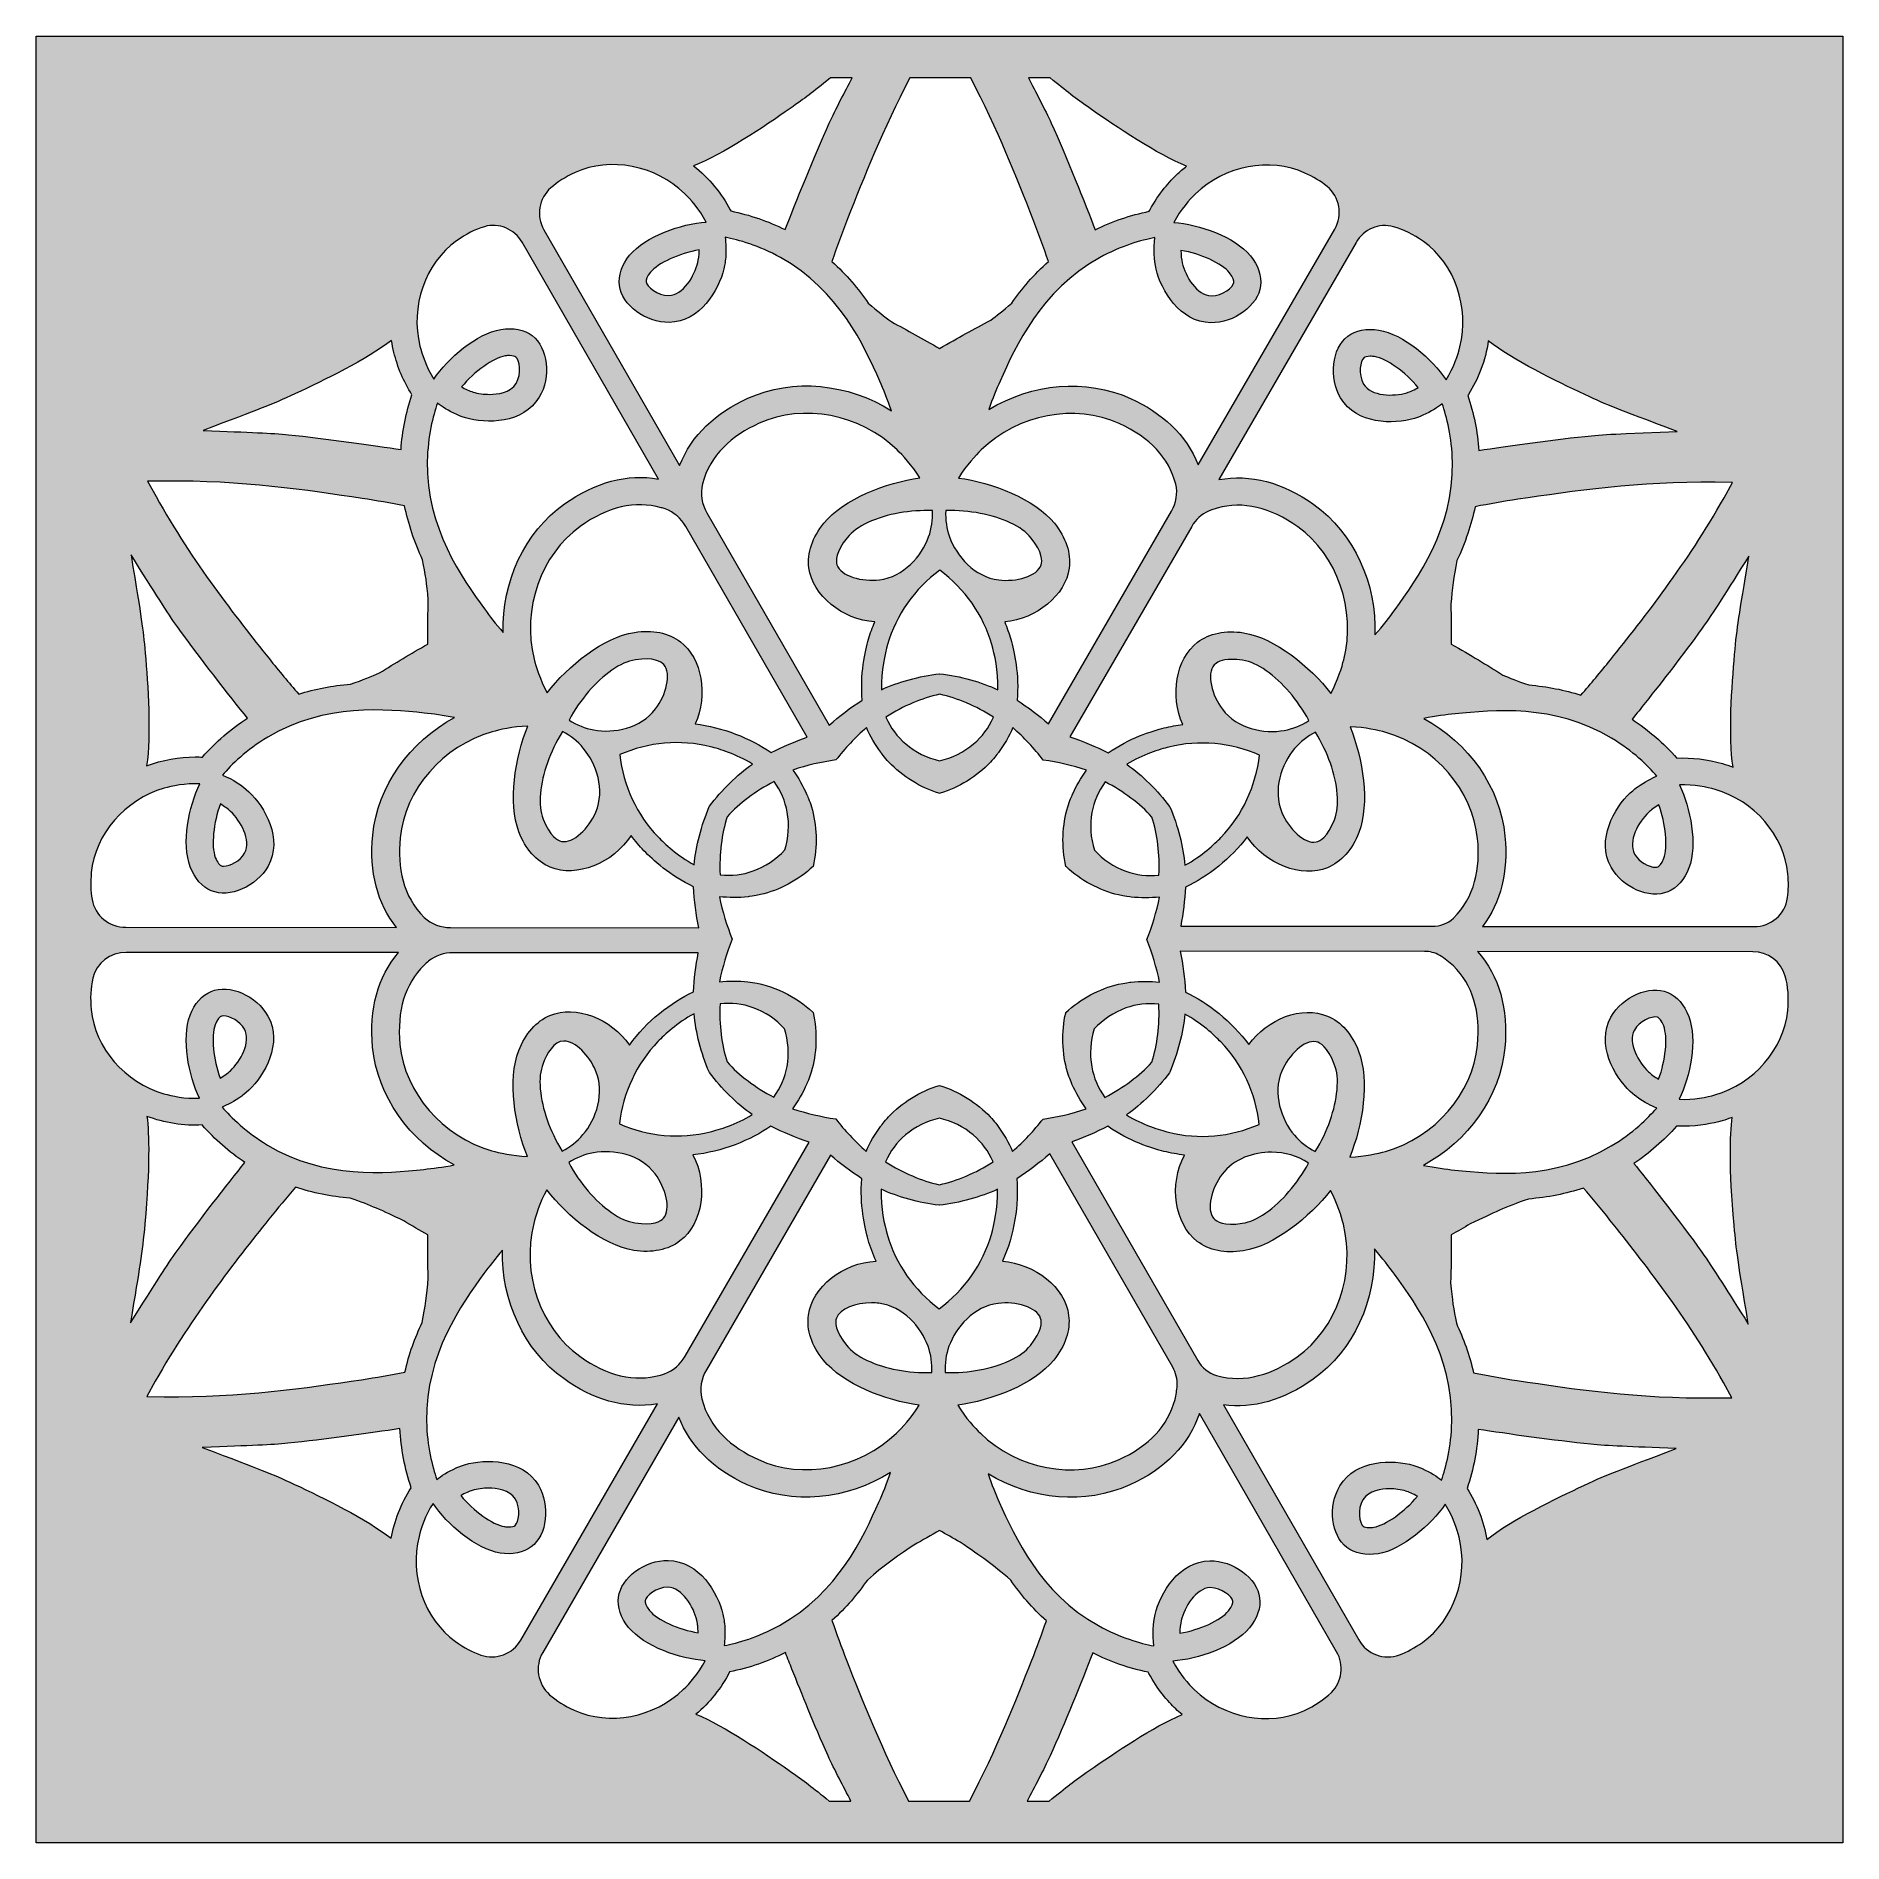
# Model space of a CAD drawing. Header units: inches. Extents: x 0 to 6, y -6 to 0.
import ezdxf

# ---------------------------------------------------------------- set-up
doc = ezdxf.new("R2010")
doc.units = ezdxf.units.IN
doc.header["$MEASUREMENT"] = 0
doc.layers.add('7-2- Coasters Laser Cut', color=7, linetype='Continuous', lineweight=0)

msp = doc.modelspace()

# ---------------------------------------------------------------- hatches: boundary and pattern name
at = {"layer": '7-2- Coasters Laser Cut', "true_color": 0x1d1d1b, "transparency": 33554687}
h = msp.add_hatch(color=250, dxfattribs=at)
h.dxf.hatch_style = 2
edge = h.paths.add_edge_path()
edge.add_spline(control_points=[(5.8162, -2.861), (5.8086, -2.9163), (5.761, -2.9573), (5.7052, -2.9572), (5.7052, -2.9572), (4.8035, -2.9563), (4.8035, -2.9563), (4.8638, -2.8774), (4.8894, -2.7755), (4.8779, -2.6565), (4.8624, -2.4944), (4.7563, -2.3456), (4.6082, -2.266), (4.6475, -2.2583), (4.6826, -2.2535), (4.7122, -2.2506), (4.8383, -2.2376), (5.0408, -2.2171), (5.2319, -2.3314), (5.3033, -2.3742), (5.3526, -2.4233), (5.3825, -2.4575), (5.3653, -2.4644), (5.3421, -2.4757), (5.3171, -2.494), (5.3171, -2.494), (5.3044, -2.5031), (5.2939, -2.5131), (5.241, -2.5628), (5.1803, -2.6694), (5.2303, -2.7594), (5.2681, -2.8278), (5.3581, -2.8669), (5.419, -2.8415), (5.4493, -2.829), (5.474, -2.8007), (5.4886, -2.7622), (5.5181, -2.6851), (5.4939, -2.5618), (5.4574, -2.4868), (5.5058, -2.4844), (5.5503, -2.4943), (5.5754, -2.5015), (5.7054, -2.5389), (5.8049, -2.6542), (5.8172, -2.7818), (5.82, -2.8107), (5.8195, -2.837), (5.8162, -2.861)], knot_values=[0, 0, 0, 0, 1, 1, 1, 2, 2, 2, 3, 3, 3, 4, 4, 4, 5, 5, 5, 6, 6, 6, 7, 7, 7, 8, 8, 8, 9, 9, 9, 10, 10, 10, 11, 11, 11, 12, 12, 12, 13, 13, 13, 14, 14, 14, 15, 15, 15, 16, 16, 16, 16], degree=3, periodic=0)
edge = h.paths.add_edge_path()
edge.add_spline(control_points=[(5.8168, -3.2361), (5.8043, -3.3639), (5.7047, -3.479), (5.5747, -3.5161), (5.5496, -3.5233), (5.505, -3.5331), (5.4565, -3.5307), (5.4932, -3.4558), (5.5175, -3.3325), (5.4882, -3.2553), (5.4738, -3.2167), (5.449, -3.1886), (5.4187, -3.1758), (5.3578, -3.1504), (5.2678, -3.1894), (5.2299, -3.2578), (5.1799, -3.3478), (5.2404, -3.4544), (5.2932, -3.5043), (5.3038, -3.5142), (5.3164, -3.5233), (5.3164, -3.5233), (5.3412, -3.5417), (5.3644, -3.5529), (5.3817, -3.56), (5.3517, -3.5939), (5.3024, -3.6432), (5.231, -3.6857), (5.0399, -3.7999), (4.8372, -3.7789), (4.7111, -3.7658), (4.6815, -3.7628), (4.6464, -3.7579), (4.6071, -3.7501), (4.7553, -3.6708), (4.8615, -3.5222), (4.8775, -3.36), (4.8901, -3.2306), (4.8587, -3.1212), (4.7866, -3.0396), (4.7866, -3.0396), (5.701, -3.0406), (5.701, -3.0406), (5.7508, -3.0406), (5.795, -3.0734), (5.8085, -3.1213), (5.8182, -3.1553), (5.821, -3.1936), (5.8168, -3.2361)], knot_values=[0, 0, 0, 0, 1, 1, 1, 2, 2, 2, 3, 3, 3, 4, 4, 4, 5, 5, 5, 6, 6, 6, 7, 7, 7, 8, 8, 8, 9, 9, 9, 10, 10, 10, 11, 11, 11, 12, 12, 12, 13, 13, 13, 14, 14, 14, 15, 15, 15, 16, 16, 16, 16], degree=3, periodic=0)
edge = h.paths.add_edge_path()
edge.add_spline(control_points=[(5.3882, -3.464), (5.3749, -3.4563), (5.3619, -3.4464), (5.3542, -3.4392), (5.3217, -3.4086), (5.2843, -3.3433), (5.3078, -3.301), (5.3243, -3.2714), (5.3644, -3.2531), (5.3843, -3.2581), (5.3896, -3.2603), (5.3982, -3.2692), (5.4049, -3.2868), (5.4193, -3.325), (5.4113, -3.4018), (5.3882, -3.464)], knot_values=[0, 0, 0, 0, 1, 1, 1, 2, 2, 2, 3, 3, 3, 4, 4, 4, 5, 5, 5, 5], degree=3, periodic=0)
edge = h.paths.add_edge_path()
edge.add_spline(control_points=[(5.5318, -4.0381), (5.4574, -3.9344), (5.345, -3.7911), (5.3061, -3.7436), (5.3578, -3.7092), (5.4054, -3.6676), (5.4479, -3.6196), (5.4553, -3.6199), (5.4612, -3.6203), (5.4714, -3.6203), (5.5236, -3.6203), (5.5697, -3.6103), (5.599, -3.6019), (5.6104, -3.5988), (5.6214, -3.5949), (5.6324, -3.5908), (5.6247, -3.6508), (5.6219, -3.7578), (5.6387, -3.9485), (5.6387, -3.9485), (5.639, -3.9504), (5.639, -3.9504), (5.6469, -4.0411), (5.6497, -4.0526), (5.686, -4.2772), (5.6207, -4.1739), (5.5682, -4.0892), (5.5318, -4.0381)], knot_values=[0, 0, 0, 0, 1, 1, 1, 2, 2, 2, 3, 3, 3, 4, 4, 4, 5, 5, 5, 6, 6, 6, 7, 7, 7, 8, 8, 8, 9, 9, 9, 9], degree=3, periodic=0)
edge = h.paths.add_edge_path()
edge.add_spline(control_points=[(5.5733, -4.5224), (5.321, -4.525), (5.0978, -4.4917), (4.9183, -4.4646), (4.87, -4.4574), (4.8217, -4.4487), (4.7735, -4.4394), (4.76, -4.3792), (4.7397, -4.3242), (4.7164, -4.2746), (4.7071, -4.2276), (4.7024, -4.1967), (4.6974, -4.14), (4.6989, -4.0928), (4.7, -4.0457), (4.6994, -3.9811), (4.7203, -3.9693), (4.7414, -3.9569), (4.7628, -3.9444), (4.8421, -3.9067), (4.8765, -3.889), (4.9561, -3.8619), (5.0208, -3.8565), (5.0813, -3.8442), (5.1382, -3.8254), (5.1682, -3.8603), (5.1978, -3.8957), (5.2264, -3.9317), (5.3393, -4.0737), (5.4797, -4.2506), (5.6032, -4.4707), (5.6032, -4.4707), (5.6318, -4.5217), (5.6318, -4.5217), (5.6318, -4.5217), (5.5733, -4.5224), (5.5733, -4.5224)], knot_values=[0, 0, 0, 0, 1, 1, 1, 2, 2, 2, 3, 3, 3, 4, 4, 4, 5, 5, 5, 6, 6, 6, 7, 7, 7, 8, 8, 8, 9, 9, 9, 10, 10, 10, 11, 11, 11, 12, 12, 12, 12], degree=3, periodic=0)
edge = h.paths.add_edge_path()
edge.add_spline(control_points=[(5.1403, -4.8128), (5.0467, -4.8565), (4.8994, -4.9279), (4.8179, -4.9921), (4.8079, -4.9334), (4.7841, -4.8725), (4.7518, -4.8232), (4.7736, -4.7592), (4.7861, -4.6932), (4.7894, -4.6267), (4.8802, -4.6412), (5.0442, -4.6642), (5.1628, -4.6761), (5.2188, -4.6819), (5.2888, -4.6839), (5.4469, -4.6906), (5.2529, -4.764), (5.2278, -4.7722), (5.1403, -4.8128)], knot_values=[0, 0, 0, 0, 1, 1, 1, 2, 2, 2, 3, 3, 3, 4, 4, 4, 5, 5, 5, 6, 6, 6, 6], degree=3, periodic=0)
edge = h.paths.add_edge_path()
edge.add_spline(control_points=[(4.5872, -4.849), (4.5449, -4.9), (4.4822, -4.9454), (4.4419, -4.9518), (4.4371, -4.9526), (4.4322, -4.9531), (4.4278, -4.9531), (4.4169, -4.9531), (4.41, -4.9507), (4.4071, -4.9485), (4.3949, -4.939), (4.3867, -4.8925), (4.406, -4.8606), (4.4249, -4.829), (4.4692, -4.8243), (4.494, -4.8243), (4.5128, -4.8243), (4.5329, -4.8271), (4.549, -4.8319), (4.5575, -4.8344), (4.5735, -4.8411), (4.5872, -4.849)], knot_values=[0, 0, 0, 0, 1, 1, 1, 2, 2, 2, 3, 3, 3, 4, 4, 4, 5, 5, 5, 6, 6, 6, 7, 7, 7, 7], degree=3, periodic=0)
edge = h.paths.add_edge_path()
edge.add_spline(control_points=[(4.6036, -5.3342), (4.5781, -5.3523), (4.5526, -5.3662), (4.5274, -5.3757), (4.4766, -5.3948), (4.4194, -5.373), (4.3923, -5.3259), (4.3923, -5.3259), (3.9427, -4.5453), (3.9427, -4.5453), (4.0418, -4.5586), (4.1434, -4.5299), (4.2413, -4.4601), (4.3749, -4.3649), (4.4507, -4.1968), (4.4443, -4.0275), (4.4713, -4.0583), (4.4935, -4.0869), (4.5112, -4.1115), (4.5854, -4.2143), (4.7047, -4.3794), (4.7011, -4.6021), (4.6997, -4.6853), (4.6818, -4.7525), (4.6671, -4.7954), (4.6525, -4.7842), (4.6311, -4.7694), (4.6028, -4.7571), (4.6028, -4.7571), (4.5886, -4.7507), (4.5747, -4.7465), (4.5051, -4.7256), (4.3824, -4.7264), (4.3294, -4.8146), (4.2893, -4.8815), (4.3004, -4.979), (4.3528, -5.0192), (4.3788, -5.039), (4.4156, -5.0465), (4.4563, -5.0399), (4.5376, -5.0267), (4.6325, -4.944), (4.6792, -4.875), (4.7053, -4.9157), (4.719, -4.9592), (4.7254, -4.9846), (4.7582, -5.1158), (4.7079, -5.2596), (4.6036, -5.3342)], knot_values=[0, 0, 0, 0, 1, 1, 1, 2, 2, 2, 3, 3, 3, 4, 4, 4, 5, 5, 5, 6, 6, 6, 7, 7, 7, 8, 8, 8, 9, 9, 9, 10, 10, 10, 11, 11, 11, 12, 12, 12, 13, 13, 13, 14, 14, 14, 15, 15, 15, 16, 16, 16, 16], degree=3, periodic=0)
edge = h.paths.add_edge_path()
edge.add_spline(control_points=[(3.7982, -5.3038), (3.7983, -5.2886), (3.8004, -5.2721), (3.8028, -5.2618), (3.8131, -5.2183), (3.8508, -5.1533), (3.8992, -5.1525), (3.9368, -5.1521), (3.9726, -5.1825), (3.9746, -5.1975), (3.9753, -5.2022), (3.9728, -5.2139), (3.9601, -5.2294), (3.9343, -5.2611), (3.8636, -5.2926), (3.7982, -5.3038)], knot_values=[0, 0, 0, 0, 1, 1, 1, 2, 2, 2, 3, 3, 3, 4, 4, 4, 5, 5, 5, 5], degree=3, periodic=0)
edge = h.paths.add_edge_path()
edge.add_spline(control_points=[(4.3017, -5.5002), (4.2775, -5.524), (4.2469, -5.5443), (4.21, -5.5611), (4.0931, -5.614), (3.9438, -5.5853), (3.8464, -5.4913), (3.8276, -5.4729), (3.7969, -5.4394), (3.7747, -5.3963), (3.8578, -5.3906), (3.9769, -5.3499), (4.029, -5.286), (4.0553, -5.2542), (4.0674, -5.2186), (4.0631, -5.1861), (4.0547, -5.1207), (3.9758, -5.0621), (3.8978, -5.0633), (3.7949, -5.065), (3.7326, -5.1707), (3.716, -5.2415), (3.7091, -5.2708), (3.7068, -5.308), (3.7119, -5.346), (3.6674, -5.3371), (3.6001, -5.3189), (3.5278, -5.2785), (3.3332, -5.17), (3.2501, -4.984), (3.1983, -4.8682), (3.1865, -4.8419), (3.1738, -4.8103), (3.1611, -4.774), (3.3039, -4.8615), (3.4842, -4.8783), (3.6318, -4.8114), (3.7495, -4.758), (3.8284, -4.6768), (3.8632, -4.5743), (3.8632, -4.5743), (4.3189, -5.3654), (4.3189, -5.3654), (4.344, -5.4091), (4.3376, -5.4649), (4.3017, -5.5002)], knot_values=[0, 0, 0, 0, 1, 1, 1, 2, 2, 2, 3, 3, 3, 4, 4, 4, 5, 5, 5, 6, 6, 6, 7, 7, 7, 8, 8, 8, 9, 9, 9, 10, 10, 10, 11, 11, 11, 12, 12, 12, 13, 13, 13, 14, 14, 14, 15, 15, 15, 15], degree=3, periodic=0)
edge = h.paths.add_edge_path()
edge.add_spline(control_points=[(3.4967, -5.7601), (3.4453, -5.7962), (3.4232, -5.8129), (3.3638, -5.8611), (3.3638, -5.8611), (3.2912, -5.8611), (3.2912, -5.8611), (3.315, -5.8159), (3.3466, -5.7567), (3.3671, -5.7111), (3.4147, -5.6058), (3.4719, -5.4655), (3.509, -5.3694), (3.5667, -5.3986), (3.6285, -5.42), (3.6933, -5.4332), (3.6933, -5.4332), (3.6954, -5.4371), (3.6954, -5.4371), (3.7224, -5.4896), (3.7586, -5.5303), (3.7843, -5.5553), (3.7912, -5.5618), (3.7983, -5.5681), (3.8056, -5.5742), (3.7099, -5.6143), (3.5817, -5.7008), (3.4967, -5.7601)], knot_values=[0, 0, 0, 0, 1, 1, 1, 2, 2, 2, 3, 3, 3, 4, 4, 4, 5, 5, 5, 6, 6, 6, 7, 7, 7, 8, 8, 8, 9, 9, 9, 9], degree=3, periodic=0)
edge = h.paths.add_edge_path()
edge.add_spline(control_points=[(2.8975, -5.8611), (2.8081, -5.6904), (2.7442, -5.5285), (2.691, -5.3931), (2.674, -5.3497), (2.6581, -5.3058), (2.6428, -5.2617), (2.6897, -5.2192), (2.7285, -5.1732), (2.7604, -5.1272), (2.8163, -5.0783), (2.8483, -5.0562), (2.9147, -5.011), (2.9439, -4.9947), (2.9725, -4.9785), (3, -4.9624), (3.0222, -4.9754), (3.0453, -4.9885), (3.0685, -5.0015), (3.1415, -5.0518), (3.174, -5.0726), (3.2367, -5.1276), (3.2688, -5.174), (3.3076, -5.2203), (3.3549, -5.2631), (3.3396, -5.3068), (3.3236, -5.3504), (3.3067, -5.3935), (3.2533, -5.5287), (3.1892, -5.6906), (3.0996, -5.8611), (3.0996, -5.8611), (2.8975, -5.8611), (2.8975, -5.8611)], knot_values=[0, 0, 0, 0, 1, 1, 1, 2, 2, 2, 3, 3, 3, 4, 4, 4, 5, 5, 5, 6, 6, 6, 7, 7, 7, 8, 8, 8, 9, 9, 9, 10, 10, 10, 11, 11, 11, 11], degree=3, periodic=0)
edge = h.paths.add_edge_path()
edge.add_spline(control_points=[(2.634, -5.8611), (2.5781, -5.8156), (2.5515, -5.7954), (2.5004, -5.7594), (2.4171, -5.7006), (2.2854, -5.6122), (2.1911, -5.5728), (2.2356, -5.5353), (2.2769, -5.4844), (2.3031, -5.4322), (2.3685, -5.419), (2.4307, -5.3975), (2.4885, -5.3682), (2.4958, -5.3875), (2.5031, -5.406), (2.51, -5.4232), (2.5422, -5.5042), (2.5825, -5.6049), (2.63, -5.7106), (2.6512, -5.7575), (2.6809, -5.8132), (2.706, -5.8611), (2.706, -5.8611), (2.634, -5.8611), (2.634, -5.8611)], knot_values=[0, 0, 0, 0, 1, 1, 1, 2, 2, 2, 3, 3, 3, 4, 4, 4, 5, 5, 5, 6, 6, 6, 7, 7, 7, 8, 8, 8, 8], degree=3, periodic=0)
edge = h.paths.add_edge_path()
edge.add_spline(control_points=[(2.1985, -5.3026), (2.1331, -5.2914), (2.0625, -5.2597), (2.0367, -5.2282), (2.024, -5.2125), (2.0217, -5.2006), (2.0222, -5.196), (2.0242, -5.1811), (2.0606, -5.1507), (2.0976, -5.1512), (2.1461, -5.1521), (2.1837, -5.2171), (2.194, -5.2608), (2.1956, -5.2669), (2.1967, -5.2757), (2.1969, -5.2793), (2.1978, -5.2863), (2.1983, -5.2924), (2.1985, -5.3026)], knot_values=[0, 0, 0, 0, 1, 1, 1, 2, 2, 2, 3, 3, 3, 4, 4, 4, 5, 5, 5, 6, 6, 6, 6], degree=3, periodic=0)
edge = h.paths.add_edge_path()
edge.add_spline(control_points=[(2.15, -5.49), (2.0526, -5.5839), (1.9031, -5.6125), (1.7865, -5.5593), (1.7546, -5.5448), (1.7274, -5.5276), (1.7051, -5.5079), (1.6652, -5.4725), (1.6556, -5.414), (1.6823, -5.3678), (1.6823, -5.3678), (2.1347, -4.5861), (2.1347, -4.5861), (2.1715, -4.6824), (2.2483, -4.7592), (2.361, -4.8106), (2.5104, -4.8786), (2.6942, -4.8603), (2.8376, -4.7697), (2.8246, -4.8078), (2.8112, -4.8408), (2.799, -4.8681), (2.7472, -4.9836), (2.6637, -5.1694), (2.469, -5.2776), (2.3964, -5.3181), (2.3292, -5.3361), (2.2847, -5.345), (2.2872, -5.3267), (2.2893, -5.3008), (2.2857, -5.2701), (2.2857, -5.2701), (2.2842, -5.2546), (2.2808, -5.2404), (2.2643, -5.1699), (2.2021, -5.0639), (2.0993, -5.0621), (2.0212, -5.0607), (1.9424, -5.119), (1.9337, -5.1844), (1.9296, -5.2169), (1.9417, -5.2525), (1.9675, -5.2844), (2.0197, -5.3485), (2.1386, -5.3893), (2.2219, -5.3951), (2.1997, -5.4383), (2.1687, -5.4719), (2.15, -5.49)], knot_values=[0, 0, 0, 0, 1, 1, 1, 2, 2, 2, 3, 3, 3, 4, 4, 4, 5, 5, 5, 6, 6, 6, 7, 7, 7, 8, 8, 8, 9, 9, 9, 10, 10, 10, 11, 11, 11, 12, 12, 12, 13, 13, 13, 14, 14, 14, 15, 15, 15, 16, 16, 16, 16], degree=3, periodic=0)
edge = h.paths.add_edge_path()
edge.add_spline(control_points=[(1.4101, -4.8467), (1.4239, -4.8389), (1.44, -4.8321), (1.4483, -4.8297), (1.4644, -4.8249), (1.4844, -4.8221), (1.5031, -4.8221), (1.5279, -4.8221), (1.5725, -4.8268), (1.5914, -4.8583), (1.6107, -4.8904), (1.6025, -4.9369), (1.5903, -4.9462), (1.5874, -4.9485), (1.5803, -4.9508), (1.5693, -4.9508), (1.5649, -4.9508), (1.56, -4.9504), (1.555, -4.9497), (1.515, -4.9431), (1.4525, -4.8978), (1.4101, -4.8467)], knot_values=[0, 0, 0, 0, 1, 1, 1, 2, 2, 2, 3, 3, 3, 4, 4, 4, 5, 5, 5, 6, 6, 6, 7, 7, 7, 7], degree=3, periodic=0)
edge = h.paths.add_edge_path()
edge.add_spline(control_points=[(1.477, -5.3763), (1.4492, -5.3667), (1.4212, -5.3519), (1.3931, -5.3318), (1.2887, -5.2572), (1.2389, -5.1133), (1.2718, -4.9821), (1.2781, -4.9568), (1.2918, -4.9132), (1.3181, -4.8725), (1.3647, -4.9417), (1.4594, -5.0244), (1.5408, -5.0376), (1.5815, -5.0443), (1.6183, -5.0369), (1.6443, -5.0171), (1.6969, -4.9771), (1.7082, -4.8796), (1.6679, -4.8125), (1.6151, -4.7243), (1.4924, -4.7233), (1.4228, -4.7443), (1.4089, -4.7483), (1.3949, -4.7549), (1.3949, -4.7549), (1.3664, -4.7671), (1.3449, -4.7817), (1.3303, -4.7929), (1.3158, -4.75), (1.2979, -4.6826), (1.2967, -4.5997), (1.2935, -4.3768), (1.4129, -4.2119), (1.4871, -4.1093), (1.5038, -4.0864), (1.5244, -4.0599), (1.5492, -4.0312), (1.5444, -4.1986), (1.62, -4.3639), (1.7519, -4.4583), (1.8468, -4.5263), (1.9532, -4.5611), (2.064, -4.5419), (2.064, -4.5419), (1.61, -5.3264), (1.61, -5.3264), (1.5833, -5.3726), (1.5275, -5.3936), (1.477, -5.3763)], knot_values=[0, 0, 0, 0, 1, 1, 1, 2, 2, 2, 3, 3, 3, 4, 4, 4, 5, 5, 5, 6, 6, 6, 7, 7, 7, 8, 8, 8, 9, 9, 9, 10, 10, 10, 11, 11, 11, 12, 12, 12, 13, 13, 13, 14, 14, 14, 15, 15, 15, 16, 16, 16, 16], degree=3, periodic=0)
edge = h.paths.add_edge_path()
edge.add_spline(control_points=[(1.1793, -4.9886), (1.0982, -4.9249), (0.9514, -4.8531), (0.8583, -4.8097), (0.7726, -4.7699), (0.7583, -4.7656), (0.5517, -4.6869), (0.7174, -4.6803), (0.782, -4.6783), (0.836, -4.6731), (0.956, -4.6611), (1.1112, -4.6393), (1.2083, -4.6242), (1.2115, -4.6906), (1.2239, -4.7565), (1.2456, -4.8206), (1.2115, -4.8725), (1.189, -4.9335), (1.1793, -4.9886)], knot_values=[0, 0, 0, 0, 1, 1, 1, 2, 2, 2, 3, 3, 3, 4, 4, 4, 5, 5, 5, 6, 6, 6, 6], degree=3, periodic=0)
edge = h.paths.add_edge_path()
edge.add_spline(control_points=[(0.4257, -4.5186), (0.4257, -4.5186), (0.3672, -4.5178), (0.3672, -4.5178), (0.3672, -4.5178), (0.3958, -4.4668), (0.3958, -4.4668), (0.5196, -4.2469), (0.6603, -4.0703), (0.7733, -3.9285), (0.8019, -3.8925), (0.8315, -3.8574), (0.8615, -3.8225), (0.9183, -3.8414), (0.9786, -3.8537), (1.0431, -3.8593), (1.1133, -3.8831), (1.1476, -3.8993), (1.2207, -3.9344), (1.2476, -3.9507), (1.2743, -3.9664), (1.3006, -3.9812), (1.3001, -4.0351), (1.3008, -4.0761), (1.3022, -4.1233), (1.2971, -4.1843), (1.2925, -4.2181), (1.2818, -4.2721), (1.2583, -4.3217), (1.2381, -4.3768), (1.2246, -4.4371), (1.1768, -4.4462), (1.1289, -4.4546), (1.0808, -4.4618), (0.9014, -4.4885), (0.6782, -4.5217), (0.4257, -4.5186)], knot_values=[0, 0, 0, 0, 1, 1, 1, 2, 2, 2, 3, 3, 3, 4, 4, 4, 5, 5, 5, 6, 6, 6, 7, 7, 7, 8, 8, 8, 9, 9, 9, 10, 10, 10, 11, 11, 11, 12, 12, 12, 12], degree=3, periodic=0)
edge = h.paths.add_edge_path()
edge.add_spline(control_points=[(0.361, -3.9446), (0.3781, -3.7544), (0.3754, -3.6475), (0.3681, -3.5874), (0.425, -3.6089), (0.4915, -3.6196), (0.5514, -3.616), (0.5936, -3.6642), (0.6414, -3.706), (0.6935, -3.7407), (0.6374, -3.8099), (0.5375, -3.9378), (0.4679, -4.0344), (0.4349, -4.0802), (0.4005, -4.1359), (0.3132, -4.2732), (0.3442, -4.0842), (0.3521, -4.0449), (0.361, -3.9446)], knot_values=[0, 0, 0, 0, 1, 1, 1, 2, 2, 2, 3, 3, 3, 4, 4, 4, 5, 5, 5, 6, 6, 6, 6], degree=3, periodic=0)
edge = h.paths.add_edge_path()
edge.add_spline(control_points=[(0.6113, -3.4606), (0.5882, -3.3982), (0.5803, -3.3214), (0.5947, -3.2833), (0.6018, -3.2644), (0.611, -3.2565), (0.6151, -3.2547), (0.6165, -3.2542), (0.6189, -3.2538), (0.6222, -3.2538), (0.644, -3.2538), (0.6772, -3.2714), (0.6918, -3.2976), (0.7153, -3.34), (0.6778, -3.4051), (0.645, -3.4358), (0.6383, -3.4422), (0.6251, -3.4524), (0.6113, -3.4606)], knot_values=[0, 0, 0, 0, 1, 1, 1, 2, 2, 2, 3, 3, 3, 4, 4, 4, 5, 5, 5, 6, 6, 6, 6], degree=3, periodic=0)
edge = h.paths.add_edge_path()
edge.add_spline(control_points=[(0.1828, -3.2321), (0.1794, -3.1961), (0.1808, -3.1611), (0.1883, -3.1286), (0.2001, -3.0778), (0.2467, -3.0427), (0.2989, -3.0428), (0.2989, -3.0428), (1.203, -3.0437), (1.203, -3.0437), (1.1348, -3.1244), (1.1052, -3.2313), (1.1174, -3.3572), (1.1331, -3.52), (1.2397, -3.6692), (1.3885, -3.7485), (1.3506, -3.7557), (1.3165, -3.7604), (1.2878, -3.7633), (1.1617, -3.7762), (0.9592, -3.7968), (0.7681, -3.6825), (0.6968, -3.6397), (0.6475, -3.5906), (0.6176, -3.5564), (0.6347, -3.5494), (0.6581, -3.5382), (0.6829, -3.5199), (0.6829, -3.5199), (0.6956, -3.5108), (0.7061, -3.5008), (0.759, -3.4511), (0.8197, -3.3444), (0.7697, -3.2544), (0.7319, -3.1861), (0.6419, -3.1469), (0.581, -3.1724), (0.5508, -3.1849), (0.526, -3.2132), (0.5114, -3.2517), (0.4821, -3.3287), (0.5062, -3.4521), (0.5428, -3.5271), (0.4942, -3.5294), (0.4497, -3.5196), (0.4246, -3.5124), (0.2946, -3.475), (0.1951, -3.3597), (0.1828, -3.2321)], knot_values=[0, 0, 0, 0, 1, 1, 1, 2, 2, 2, 3, 3, 3, 4, 4, 4, 5, 5, 5, 6, 6, 6, 7, 7, 7, 8, 8, 8, 9, 9, 9, 10, 10, 10, 11, 11, 11, 12, 12, 12, 13, 13, 13, 14, 14, 14, 15, 15, 15, 16, 16, 16, 16], degree=3, periodic=0)
edge = h.paths.add_edge_path()
edge.add_spline(control_points=[(0.1832, -2.7776), (0.1957, -2.65), (0.2953, -2.5349), (0.4253, -2.4978), (0.4506, -2.4906), (0.495, -2.4808), (0.5435, -2.4832), (0.5069, -2.5581), (0.4825, -2.6814), (0.5118, -2.7586), (0.5263, -2.7972), (0.5511, -2.8253), (0.5813, -2.8381), (0.6422, -2.8635), (0.7322, -2.8244), (0.7701, -2.7561), (0.8203, -2.6661), (0.7597, -2.5594), (0.7068, -2.5096), (0.6843, -2.4886), (0.6539, -2.4685), (0.6185, -2.4539), (0.6483, -2.42), (0.6978, -2.3707), (0.769, -2.3282), (0.9603, -2.214), (1.1628, -2.235), (1.2889, -2.2481), (1.3176, -2.251), (1.3517, -2.2557), (1.3894, -2.2631), (1.2407, -2.3422), (1.1338, -2.4912), (1.1179, -2.6539), (1.1059, -2.7761), (1.1333, -2.8804), (1.1971, -2.9603), (1.1971, -2.9603), (0.2976, -2.9594), (0.2976, -2.9594), (0.2429, -2.9594), (0.1952, -2.9207), (0.1857, -2.8668), (0.1809, -2.8395), (0.1801, -2.8098), (0.1832, -2.7776)], knot_values=[0, 0, 0, 0, 1, 1, 1, 2, 2, 2, 3, 3, 3, 4, 4, 4, 5, 5, 5, 6, 6, 6, 7, 7, 7, 8, 8, 8, 9, 9, 9, 10, 10, 10, 11, 11, 11, 12, 12, 12, 13, 13, 13, 14, 14, 14, 15, 15, 15, 15], degree=3, periodic=0)
edge = h.paths.add_edge_path()
edge.add_spline(control_points=[(0.6118, -2.5499), (0.6249, -2.5575), (0.6372, -2.5667), (0.646, -2.5747), (0.6785, -2.6053), (0.7158, -2.6706), (0.6922, -2.7128), (0.6776, -2.739), (0.6444, -2.7567), (0.6225, -2.7567), (0.6192, -2.7567), (0.6168, -2.7562), (0.6157, -2.7558), (0.6106, -2.7536), (0.6018, -2.7447), (0.5951, -2.7272), (0.5808, -2.689), (0.5888, -2.6121), (0.6118, -2.5499)], knot_values=[0, 0, 0, 0, 1, 1, 1, 2, 2, 2, 3, 3, 3, 4, 4, 4, 5, 5, 5, 6, 6, 6, 6], degree=3, periodic=0)
edge = h.paths.add_edge_path()
edge.add_spline(control_points=[(0.4694, -1.9618), (0.5386, -2.0583), (0.6433, -2.1929), (0.7019, -2.2649), (0.6469, -2.3006), (0.5965, -2.3439), (0.5522, -2.3943), (0.5447, -2.394), (0.5382, -2.3936), (0.5282, -2.3936), (0.4772, -2.3936), (0.4187, -2.4036), (0.3668, -2.4235), (0.3828, -2.3225), (0.3714, -2.1513), (0.3622, -2.0496), (0.3542, -1.9589), (0.3515, -1.9474), (0.3151, -1.7228), (0.396, -1.8506), (0.4368, -1.9165), (0.4694, -1.9618)], knot_values=[0, 0, 0, 0, 1, 1, 1, 2, 2, 2, 3, 3, 3, 4, 4, 4, 5, 5, 5, 6, 6, 6, 7, 7, 7, 7], degree=3, periodic=0)
edge = h.paths.add_edge_path()
edge.add_spline(control_points=[(0.4279, -1.4776), (0.6804, -1.4749), (0.9036, -1.5083), (1.0831, -1.5354), (1.13, -1.5425), (1.1769, -1.5507), (1.2237, -1.5597), (1.2357, -1.6192), (1.2554, -1.679), (1.2836, -1.739), (1.2931, -1.7875), (1.2976, -1.8179), (1.3024, -1.8707), (1.301, -1.9154), (1.3001, -1.9586), (1.3006, -2.0189), (1.2435, -2.0512), (1.1926, -2.0818), (1.1407, -2.1147), (1.1132, -2.1268), (1.0874, -2.1372), (1.044, -2.1519), (0.9831, -2.1571), (0.926, -2.1681), (0.8721, -2.185), (0.8388, -2.1468), (0.8063, -2.1079), (0.7747, -2.0683), (0.6619, -1.9262), (0.5214, -1.7496), (0.3981, -1.5293), (0.3981, -1.5293), (0.3694, -1.4783), (0.3694, -1.4783), (0.3694, -1.4783), (0.4279, -1.4776), (0.4279, -1.4776)], knot_values=[0, 0, 0, 0, 1, 1, 1, 2, 2, 2, 3, 3, 3, 4, 4, 4, 5, 5, 5, 6, 6, 6, 7, 7, 7, 8, 8, 8, 9, 9, 9, 10, 10, 10, 11, 11, 11, 12, 12, 12, 12], degree=3, periodic=0)
edge = h.paths.add_edge_path()
edge.add_spline(control_points=[(0.861, -1.1872), (0.9538, -1.144), (1.0989, -1.0732), (1.1804, -1.0103), (1.1824, -1.0237), (1.1847, -1.0374), (1.1881, -1.0508), (1.1999, -1.0982), (1.2197, -1.1472), (1.2482, -1.1907), (1.2282, -1.25), (1.2158, -1.3111), (1.2117, -1.3733), (1.1261, -1.3596), (0.9599, -1.3361), (0.8385, -1.3239), (0.7826, -1.3181), (0.7138, -1.3161), (0.5542, -1.3094), (0.7486, -1.2358), (0.7732, -1.2278), (0.861, -1.1872)], knot_values=[0, 0, 0, 0, 1, 1, 1, 2, 2, 2, 3, 3, 3, 4, 4, 4, 5, 5, 5, 6, 6, 6, 7, 7, 7, 7], degree=3, periodic=0)
edge = h.paths.add_edge_path()
edge.add_spline(control_points=[(1.4128, -1.1649), (1.4554, -1.1139), (1.5179, -1.0685), (1.5581, -1.0621), (1.5631, -1.0612), (1.5678, -1.0608), (1.5722, -1.0608), (1.5831, -1.0608), (1.5901, -1.0633), (1.5932, -1.0656), (1.6053, -1.0749), (1.6133, -1.1214), (1.5942, -1.1533), (1.5751, -1.1849), (1.5308, -1.1896), (1.5061, -1.1896), (1.4872, -1.1896), (1.4672, -1.1868), (1.451, -1.1819), (1.4399, -1.1786), (1.424, -1.1712), (1.4128, -1.1649)], knot_values=[0, 0, 0, 0, 1, 1, 1, 2, 2, 2, 3, 3, 3, 4, 4, 4, 5, 5, 5, 6, 6, 6, 7, 7, 7, 7], degree=3, periodic=0)
edge = h.paths.add_edge_path()
edge.add_spline(control_points=[(1.3964, -0.6797), (1.4273, -0.6577), (1.458, -0.6421), (1.4885, -0.6328), (1.5368, -0.6181), (1.5887, -0.6409), (1.6138, -0.6846), (1.6138, -0.6846), (2.0667, -1.4709), (2.0667, -1.4709), (1.9633, -1.4528), (1.8566, -1.4807), (1.7542, -1.5537), (1.6221, -1.6479), (1.5462, -1.8132), (1.5507, -1.9804), (1.5261, -1.9519), (1.5054, -1.9253), (1.4887, -1.9024), (1.4147, -1.7996), (1.2954, -1.6344), (1.299, -1.4118), (1.3003, -1.3286), (1.3183, -1.2614), (1.3329, -1.2185), (1.3475, -1.2297), (1.369, -1.2444), (1.3972, -1.2568), (1.3972, -1.2568), (1.4114, -1.2632), (1.4254, -1.2674), (1.495, -1.2883), (1.6176, -1.2875), (1.6706, -1.1993), (1.7108, -1.1324), (1.6997, -1.0349), (1.6474, -0.9947), (1.6212, -0.9749), (1.5846, -0.9674), (1.5437, -0.974), (1.4624, -0.9872), (1.3676, -1.0699), (1.3208, -1.1389), (1.2947, -1.0982), (1.281, -1.0547), (1.2746, -1.0293), (1.2419, -0.8981), (1.2921, -0.7543), (1.3964, -0.6797)], knot_values=[0, 0, 0, 0, 1, 1, 1, 2, 2, 2, 3, 3, 3, 4, 4, 4, 5, 5, 5, 6, 6, 6, 7, 7, 7, 8, 8, 8, 9, 9, 9, 10, 10, 10, 11, 11, 11, 12, 12, 12, 13, 13, 13, 14, 14, 14, 15, 15, 15, 16, 16, 16, 16], degree=3, periodic=0)
edge = h.paths.add_edge_path()
edge.add_spline(control_points=[(2.2018, -0.7101), (2.2017, -0.7268), (2.1993, -0.7433), (2.1974, -0.7515), (2.1869, -0.7957), (2.1493, -0.8606), (2.1008, -0.8614), (2.0635, -0.8618), (2.0274, -0.8313), (2.0254, -0.8164), (2.0246, -0.8104), (2.0289, -0.7979), (2.04, -0.7843), (2.0657, -0.7528), (2.1363, -0.7213), (2.2018, -0.7101)], knot_values=[0, 0, 0, 0, 1, 1, 1, 2, 2, 2, 3, 3, 3, 4, 4, 4, 5, 5, 5, 5], degree=3, periodic=0)
edge = h.paths.add_edge_path()
edge.add_spline(control_points=[(1.7091, -0.5039), (1.7313, -0.4843), (1.7584, -0.4672), (1.7901, -0.4528), (1.9069, -0.3999), (2.0564, -0.4286), (2.1537, -0.5226), (2.1725, -0.541), (2.2032, -0.5744), (2.2254, -0.6176), (2.1422, -0.6233), (2.0231, -0.664), (1.971, -0.7279), (1.9449, -0.7597), (1.9328, -0.7953), (1.9369, -0.8278), (1.9454, -0.8932), (2.0242, -0.9518), (2.1022, -0.9506), (2.2051, -0.9489), (2.2675, -0.8432), (2.284, -0.7724), (2.2875, -0.7582), (2.289, -0.7429), (2.289, -0.7429), (2.2925, -0.7121), (2.2906, -0.6862), (2.2882, -0.6679), (2.3326, -0.6768), (2.3999, -0.695), (2.4724, -0.7354), (2.6669, -0.8439), (2.75, -1.0299), (2.8018, -1.1456), (2.8139, -1.1728), (2.8272, -1.206), (2.8403, -1.2439), (2.6969, -1.1532), (2.5132, -1.1346), (2.3636, -1.2025), (2.258, -1.2504), (2.1762, -1.3239), (2.1371, -1.426), (2.1371, -1.426), (1.6861, -0.643), (1.6861, -0.643), (1.6596, -0.5971), (1.6693, -0.5389), (1.7091, -0.5039)], knot_values=[0, 0, 0, 0, 1, 1, 1, 2, 2, 2, 3, 3, 3, 4, 4, 4, 5, 5, 5, 6, 6, 6, 7, 7, 7, 8, 8, 8, 9, 9, 9, 10, 10, 10, 11, 11, 11, 12, 12, 12, 13, 13, 13, 14, 14, 14, 15, 15, 15, 16, 16, 16, 16], degree=3, periodic=0)
edge = h.paths.add_edge_path()
edge.add_spline(control_points=[(2.5044, -0.2399), (2.5551, -0.2044), (2.5754, -0.1892), (2.6375, -0.1389), (2.6375, -0.1389), (2.71, -0.1389), (2.71, -0.1389), (2.6857, -0.1851), (2.6547, -0.2431), (2.634, -0.2889), (2.584, -0.3997), (2.5209, -0.5553), (2.4875, -0.6426), (2.4308, -0.6144), (2.3703, -0.5936), (2.3068, -0.5807), (2.3068, -0.5807), (2.3047, -0.5768), (2.3047, -0.5768), (2.2777, -0.5242), (2.2343, -0.4705), (2.1835, -0.4304), (2.2801, -0.3932), (2.4196, -0.2993), (2.5044, -0.2399)], knot_values=[0, 0, 0, 0, 1, 1, 1, 2, 2, 2, 3, 3, 3, 4, 4, 4, 5, 5, 5, 6, 6, 6, 7, 7, 7, 8, 8, 8, 8], degree=3, periodic=0)
edge = h.paths.add_edge_path()
edge.add_spline(control_points=[(3.1036, -0.1389), (3.1931, -0.3096), (3.2571, -0.4717), (3.3101, -0.6069), (3.3285, -0.6536), (3.3456, -0.7007), (3.3619, -0.7482), (3.3131, -0.7917), (3.2729, -0.839), (3.2399, -0.8865), (3.2104, -0.9122), (3.19, -0.9285), (3.1701, -0.9433), (3.1153, -0.9719), (3.0625, -1.001), (3, -1.0376), (2.9451, -1.0054), (2.8929, -0.9765), (2.8412, -0.9493), (2.8154, -0.9303), (2.7958, -0.9147), (2.7636, -0.8864), (2.7308, -0.839), (2.691, -0.7918), (2.6424, -0.7483), (2.6589, -0.7007), (2.6761, -0.6533), (2.6946, -0.6065), (2.7479, -0.4713), (2.8119, -0.3094), (2.9017, -0.1389), (2.9017, -0.1389), (3.1036, -0.1389), (3.1036, -0.1389)], knot_values=[0, 0, 0, 0, 1, 1, 1, 2, 2, 2, 3, 3, 3, 4, 4, 4, 5, 5, 5, 6, 6, 6, 7, 7, 7, 8, 8, 8, 9, 9, 9, 10, 10, 10, 11, 11, 11, 11], degree=3, periodic=0)
edge = h.paths.add_edge_path()
edge.add_spline(control_points=[(3.3672, -0.1389), (3.4231, -0.1843), (3.4497, -0.2047), (3.5007, -0.2406), (3.5846, -0.2996), (3.7253, -0.3944), (3.8208, -0.4315), (3.8096, -0.4404), (3.7985, -0.4497), (3.7881, -0.4597), (3.7672, -0.4799), (3.7279, -0.5219), (3.699, -0.5776), (3.699, -0.5776), (3.6968, -0.5817), (3.6968, -0.5817), (3.6335, -0.5944), (3.5732, -0.6151), (3.5169, -0.6431), (3.4847, -0.5578), (3.4207, -0.3996), (3.3711, -0.2894), (3.3506, -0.2437), (3.3185, -0.1833), (3.2953, -0.1389), (3.2953, -0.1389), (3.3672, -0.1389), (3.3672, -0.1389)], knot_values=[0, 0, 0, 0, 1, 1, 1, 2, 2, 2, 3, 3, 3, 4, 4, 4, 5, 5, 5, 6, 6, 6, 7, 7, 7, 8, 8, 8, 9, 9, 9, 9], degree=3, periodic=0)
edge = h.paths.add_edge_path()
edge.add_spline(control_points=[(3.8017, -0.7114), (3.8671, -0.7225), (3.9376, -0.7542), (3.9633, -0.7857), (3.9761, -0.8014), (3.9785, -0.8135), (3.9779, -0.8181), (3.976, -0.8326), (3.9403, -0.8631), (3.9028, -0.8626), (3.854, -0.8618), (3.8164, -0.7968), (3.8061, -0.7531), (3.8036, -0.7428), (3.8017, -0.7269), (3.8017, -0.7114)], knot_values=[0, 0, 0, 0, 1, 1, 1, 2, 2, 2, 3, 3, 3, 4, 4, 4, 5, 5, 5, 5], degree=3, periodic=0)
edge = h.paths.add_edge_path()
edge.add_spline(control_points=[(3.85, -0.5239), (3.9474, -0.43), (4.0969, -0.4014), (4.2136, -0.4546), (4.2407, -0.4669), (4.2655, -0.4817), (4.2871, -0.4993), (4.3293, -0.5338), (4.3398, -0.5941), (4.3125, -0.6413), (4.3125, -0.6413), (3.8594, -1.4242), (3.8594, -1.4242), (3.8195, -1.323), (3.7381, -1.2507), (3.6344, -1.2033), (3.4869, -1.1363), (3.3062, -1.1531), (3.1638, -1.2401), (3.1763, -1.2039), (3.1892, -1.1722), (3.201, -1.1458), (3.2529, -1.0303), (3.3364, -0.8444), (3.5311, -0.7363), (3.6036, -0.6958), (3.6708, -0.6778), (3.7154, -0.6689), (3.7101, -0.7058), (3.7124, -0.744), (3.7193, -0.7735), (3.7358, -0.844), (3.7979, -0.95), (3.9007, -0.9518), (3.9787, -0.9532), (4.0576, -0.8949), (4.0664, -0.8294), (4.0704, -0.7969), (4.0585, -0.7614), (4.0325, -0.7294), (3.9803, -0.6654), (3.8614, -0.6246), (3.7781, -0.6188), (3.8004, -0.5756), (3.8313, -0.5419), (3.85, -0.5239)], knot_values=[0, 0, 0, 0, 1, 1, 1, 2, 2, 2, 3, 3, 3, 4, 4, 4, 5, 5, 5, 6, 6, 6, 7, 7, 7, 8, 8, 8, 9, 9, 9, 10, 10, 10, 11, 11, 11, 12, 12, 12, 13, 13, 13, 14, 14, 14, 15, 15, 15, 15], degree=3, periodic=0)
edge = h.paths.add_edge_path()
edge.add_spline(control_points=[(4.7065, -2.9289), (4.6879, -2.947), (4.6624, -2.9562), (4.6364, -2.9562), (4.6364, -2.9562), (3.8011, -2.9553), (3.8011, -2.9553), (3.8093, -2.9132), (3.8146, -2.8699), (3.8169, -2.8258), (3.8907, -2.7921), (3.9688, -2.7304), (4.0222, -2.6592), (4.0821, -2.75), (4.2022, -2.7975), (4.2888, -2.7617), (4.3342, -2.7428), (4.371, -2.7012), (4.3925, -2.6449), (4.4296, -2.5472), (4.4064, -2.3983), (4.3635, -2.2935), (4.4139, -2.2951), (4.4579, -2.3056), (4.4821, -2.3125), (4.6461, -2.3596), (4.7715, -2.5047), (4.7869, -2.6653), (4.7964, -2.7634), (4.7782, -2.8595), (4.7065, -2.9289)], knot_values=[0, 0, 0, 0, 1, 1, 1, 2, 2, 2, 3, 3, 3, 4, 4, 4, 5, 5, 5, 6, 6, 6, 7, 7, 7, 8, 8, 8, 9, 9, 9, 10, 10, 10, 10], degree=3, periodic=0)
edge = h.paths.add_edge_path()
edge.add_spline(control_points=[(3.4393, -3.6714), (3.4798, -3.6574), (3.52, -3.6404), (3.5592, -3.6204), (3.6285, -3.6696), (3.705, -3.6936), (3.745, -3.7036), (3.7675, -3.7093), (3.7904, -3.7132), (3.8135, -3.7158), (3.7619, -3.8135), (3.7801, -3.9446), (3.8557, -4.0024), (3.8947, -4.0324), (3.949, -4.0435), (4.0086, -4.0339), (4.1117, -4.0172), (4.229, -3.9226), (4.2985, -3.8331), (4.3222, -3.8775), (4.3351, -3.921), (4.3412, -3.9453), (4.3825, -4.1108), (4.3196, -4.2921), (4.1882, -4.3857), (4.1076, -4.4432), (4.0158, -4.4748), (3.9197, -4.4478), (3.8933, -4.4404), (3.8714, -4.4217), (3.8577, -4.3979), (3.8577, -4.3979), (3.4393, -3.6714), (3.4393, -3.6714)], knot_values=[0, 0, 0, 0, 1, 1, 1, 2, 2, 2, 3, 3, 3, 4, 4, 4, 5, 5, 5, 6, 6, 6, 7, 7, 7, 8, 8, 8, 9, 9, 9, 10, 10, 10, 11, 11, 11, 11], degree=3, periodic=0)
edge = h.paths.add_edge_path()
edge.add_spline(control_points=[(3.3794, -4.3965), (3.4176, -4.3497), (3.4353, -4.2971), (3.4289, -4.2483), (3.4171, -4.156), (3.3168, -4.076), (3.209, -4.0686), (3.2487, -3.9812), (3.2643, -3.8783), (3.2565, -3.7949), (3.2957, -3.7694), (3.3325, -3.7415), (3.3663, -3.7117), (3.3663, -3.7117), (3.7746, -4.4205), (3.7746, -4.4205), (3.7851, -4.4389), (3.7903, -4.4599), (3.7892, -4.4811), (3.7883, -4.497), (3.7859, -4.5125), (3.7821, -4.5274), (3.7597, -4.6142), (3.6964, -4.6817), (3.5939, -4.7282), (3.4471, -4.795), (3.2587, -4.7586), (3.1361, -4.6399), (3.1181, -4.6225), (3.0869, -4.5894), (3.0604, -4.5467), (3.1728, -4.5314), (3.3133, -4.4774), (3.3794, -4.3965)], knot_values=[0, 0, 0, 0, 1, 1, 1, 2, 2, 2, 3, 3, 3, 4, 4, 4, 5, 5, 5, 6, 6, 6, 7, 7, 7, 8, 8, 8, 9, 9, 9, 10, 10, 10, 11, 11, 11, 11], degree=3, periodic=0)
edge = h.paths.add_edge_path()
edge.add_spline(control_points=[(3.0314, -4.351), (3.0544, -4.2871), (3.114, -4.2183), (3.1949, -4.2083), (3.2517, -4.2014), (3.3235, -4.2201), (3.3358, -4.2583), (3.34, -4.2711), (3.3411, -4.2999), (3.3021, -4.3478), (3.2851, -4.3686), (3.2644, -4.3837), (3.2331, -4.3983), (3.1725, -4.4264), (3.0988, -4.4401), (3.0188, -4.4382), (3.0172, -4.4079), (3.0214, -4.3786), (3.0314, -4.351)], knot_values=[0, 0, 0, 0, 1, 1, 1, 2, 2, 2, 3, 3, 3, 4, 4, 4, 5, 5, 5, 6, 6, 6, 6], degree=3, periodic=0)
edge = h.paths.add_edge_path()
edge.add_spline(control_points=[(2.8261, -3.9789), (2.8178, -3.9496), (2.8044, -3.8924), (2.8058, -3.8292), (2.8621, -3.855), (2.9317, -3.8744), (2.9985, -3.8825), (2.9985, -3.8825), (2.9993, -3.8826), (2.9993, -3.8826), (2.9993, -3.8826), (3.0001, -3.8825), (3.0001, -3.8825), (3.0669, -3.8744), (3.1365, -3.8553), (3.1929, -3.8294), (3.1942, -3.8926), (3.1808, -3.9499), (3.1724, -3.9792), (3.1442, -4.0775), (3.0826, -4.1651), (2.999, -4.2263), (2.9156, -4.165), (2.8543, -4.0774), (2.8261, -3.9789)], knot_values=[0, 0, 0, 0, 1, 1, 1, 2, 2, 2, 3, 3, 3, 4, 4, 4, 5, 5, 5, 6, 6, 6, 7, 7, 7, 8, 8, 8, 8], degree=3, periodic=0)
edge = h.paths.add_edge_path()
edge.add_spline(control_points=[(2.7601, -4.3978), (2.7289, -4.3832), (2.7082, -4.3681), (2.6914, -4.3472), (2.6524, -4.2993), (2.6535, -4.2706), (2.6576, -4.2578), (2.6683, -4.225), (2.7231, -4.2065), (2.7743, -4.2065), (2.7826, -4.2065), (2.7908, -4.2069), (2.7988, -4.2079), (2.8796, -4.2181), (2.939, -4.2869), (2.9619, -4.3508), (2.9719, -4.3785), (2.9761, -4.4078), (2.9744, -4.4382), (2.8946, -4.4399), (2.8207, -4.426), (2.7601, -4.3978)], knot_values=[0, 0, 0, 0, 1, 1, 1, 2, 2, 2, 3, 3, 3, 4, 4, 4, 5, 5, 5, 6, 6, 6, 7, 7, 7, 7], degree=3, periodic=0)
edge = h.paths.add_edge_path()
edge.add_spline(control_points=[(2.2257, -4.4289), (2.2257, -4.4289), (2.6382, -3.7161), (2.6382, -3.7161), (2.6705, -3.7442), (2.7053, -3.7704), (2.7422, -3.7944), (2.7343, -3.879), (2.7518, -3.9574), (2.7631, -3.9969), (2.77, -4.0213), (2.7789, -4.045), (2.7893, -4.0681), (2.6797, -4.0733), (2.5768, -4.154), (2.5646, -4.2476), (2.5582, -4.2965), (2.5757, -4.3492), (2.6139, -4.396), (2.6799, -4.4769), (2.8203, -4.5312), (2.9326, -4.5465), (2.906, -4.5893), (2.8749, -4.6222), (2.8568, -4.6397), (2.734, -4.7582), (2.5457, -4.7943), (2.3989, -4.7274), (2.3082, -4.6861), (2.2356, -4.6227), (2.2108, -4.5257), (2.2024, -4.4929), (2.2088, -4.4581), (2.2257, -4.4289)], knot_values=[0, 0, 0, 0, 1, 1, 1, 2, 2, 2, 3, 3, 3, 4, 4, 4, 5, 5, 5, 6, 6, 6, 7, 7, 7, 8, 8, 8, 9, 9, 9, 10, 10, 10, 11, 11, 11, 11], degree=3, periodic=0)
edge = h.paths.add_edge_path()
edge.add_spline(control_points=[(1.6528, -3.9432), (1.6588, -3.919), (1.6718, -3.8756), (1.6957, -3.8311), (1.765, -3.9208), (1.8821, -4.0156), (1.9851, -4.0324), (2.0447, -4.0421), (2.0992, -4.031), (2.1382, -4.0011), (2.2138, -3.9436), (2.2322, -3.8129), (2.181, -3.7151), (2.2771, -3.7056), (2.3733, -3.6667), (2.4399, -3.6196), (2.4815, -3.6408), (2.524, -3.6587), (2.5668, -3.6731), (2.5668, -3.6731), (2.1555, -4.3838), (2.1555, -4.3838), (2.1399, -4.4107), (2.1157, -4.4322), (2.0863, -4.4424), (2.0819, -4.4439), (2.0775, -4.4453), (2.0731, -4.4465), (1.9868, -4.4706), (1.8967, -4.4494), (1.8051, -4.384), (1.6739, -4.2901), (1.6113, -4.1089), (1.6528, -3.9432)], knot_values=[0, 0, 0, 0, 1, 1, 1, 2, 2, 2, 3, 3, 3, 4, 4, 4, 5, 5, 5, 6, 6, 6, 7, 7, 7, 8, 8, 8, 9, 9, 9, 10, 10, 10, 11, 11, 11, 11], degree=3, periodic=0)
edge = h.paths.add_edge_path()
edge.add_spline(control_points=[(2.5607, -2.3284), (2.5202, -2.3424), (2.48, -2.3594), (2.4407, -2.3794), (2.3732, -2.3314), (2.2782, -2.2943), (2.1885, -2.2843), (2.2315, -2.1883), (2.2117, -2.0665), (2.1397, -2.0115), (2.1006, -1.9815), (2.0462, -1.9704), (1.9867, -1.98), (1.8836, -1.9967), (1.7663, -2.0912), (1.6968, -2.1808), (1.6731, -2.1364), (1.6601, -2.0929), (1.654, -2.0686), (1.6128, -1.9031), (1.6758, -1.7218), (1.8072, -1.6282), (1.8987, -1.5628), (1.9889, -1.5419), (2.0753, -1.566), (2.0798, -1.5672), (2.0843, -1.5686), (2.0888, -1.5702), (2.1181, -1.5804), (2.1422, -1.6019), (2.1577, -1.6288), (2.1577, -1.6288), (2.5607, -2.3284), (2.5607, -2.3284)], knot_values=[0, 0, 0, 0, 1, 1, 1, 2, 2, 2, 3, 3, 3, 4, 4, 4, 5, 5, 5, 6, 6, 6, 7, 7, 7, 8, 8, 8, 9, 9, 9, 10, 10, 10, 11, 11, 11, 11], degree=3, periodic=0)
edge = h.paths.add_edge_path()
edge.add_spline(control_points=[(2.6158, -1.6174), (2.5776, -1.6642), (2.5601, -1.7168), (2.5664, -1.7656), (2.5782, -1.8575), (2.6776, -1.9374), (2.7849, -1.9453), (2.7771, -1.964), (2.7701, -1.9831), (2.7646, -2.0025), (2.7532, -2.0421), (2.7356, -2.1204), (2.7435, -2.205), (2.7043, -2.2303), (2.6675, -2.2582), (2.6336, -2.2881), (2.6336, -2.2881), (2.2277, -1.5834), (2.2277, -1.5834), (2.2109, -1.5543), (2.2047, -1.5197), (2.213, -1.4871), (2.2378, -1.3904), (2.3105, -1.3269), (2.4014, -1.2857), (2.5483, -1.219), (2.7367, -1.2553), (2.8593, -1.374), (2.8772, -1.3914), (2.9083, -1.4244), (2.9349, -1.4672), (2.8226, -1.4825), (2.6819, -1.5365), (2.6158, -1.6174)], knot_values=[0, 0, 0, 0, 1, 1, 1, 2, 2, 2, 3, 3, 3, 4, 4, 4, 5, 5, 5, 6, 6, 6, 7, 7, 7, 8, 8, 8, 9, 9, 9, 10, 10, 10, 11, 11, 11, 11], degree=3, periodic=0)
edge = h.paths.add_edge_path()
edge.add_spline(control_points=[(2.9639, -1.6629), (2.9408, -1.7268), (2.8814, -1.7956), (2.8004, -1.8056), (2.7436, -1.8125), (2.6718, -1.7936), (2.6594, -1.7556), (2.6553, -1.7426), (2.6542, -1.714), (2.6932, -1.6661), (2.7101, -1.6453), (2.7308, -1.6301), (2.7622, -1.6156), (2.8279, -1.5851), (2.9036, -1.5739), (2.9765, -1.5756), (2.9781, -1.606), (2.9739, -1.6353), (2.9639, -1.6629)], knot_values=[0, 0, 0, 0, 1, 1, 1, 2, 2, 2, 3, 3, 3, 4, 4, 4, 5, 5, 5, 6, 6, 6, 6], degree=3, periodic=0)
edge = h.paths.add_edge_path()
edge.add_spline(control_points=[(3.1738, -2.0208), (3.1822, -2.0501), (3.1956, -2.1074), (3.1942, -2.1707), (3.139, -2.1453), (3.0697, -2.1256), (3.0007, -2.1172), (3.0007, -2.1172), (2.9999, -2.1172), (2.9999, -2.1172), (2.9329, -2.1253), (2.8633, -2.1446), (2.8071, -2.1704), (2.8057, -2.1071), (2.8192, -2.05), (2.8276, -2.0207), (2.8276, -2.0207), (2.8276, -2.0206), (2.8276, -2.0206), (2.8558, -1.9222), (2.9172, -1.8347), (3.0008, -1.7736), (3.0844, -1.8349), (3.1457, -1.9225), (3.1738, -2.0208)], knot_values=[0, 0, 0, 0, 1, 1, 1, 2, 2, 2, 3, 3, 3, 4, 4, 4, 5, 5, 5, 6, 6, 6, 7, 7, 7, 8, 8, 8, 8], degree=3, periodic=0)
edge = h.paths.add_edge_path()
edge.add_spline(control_points=[(3.2351, -1.6161), (3.2665, -1.6307), (3.2871, -1.6458), (3.304, -1.6667), (3.3429, -1.7147), (3.3418, -1.7433), (3.3376, -1.7561), (3.3253, -1.7943), (3.2533, -1.8129), (3.1965, -1.806), (3.1157, -1.7958), (3.0562, -1.7269), (3.0333, -1.6631), (3.0233, -1.6354), (3.0192, -1.6061), (3.0208, -1.5757), (3.1008, -1.5742), (3.1746, -1.5879), (3.2351, -1.6161)], knot_values=[0, 0, 0, 0, 1, 1, 1, 2, 2, 2, 3, 3, 3, 4, 4, 4, 5, 5, 5, 6, 6, 6, 6], degree=3, periodic=0)
edge = h.paths.add_edge_path()
edge.add_spline(control_points=[(3.7709, -1.5771), (3.7709, -1.5771), (3.3619, -2.2838), (3.3619, -2.2838), (3.3296, -2.2557), (3.2947, -2.2294), (3.2576, -2.2054), (3.2657, -2.1208), (3.2482, -2.0424), (3.2368, -2.0029), (3.2312, -1.9833), (3.2243, -1.9642), (3.2165, -1.9453), (3.3221, -1.9357), (3.419, -1.8568), (3.4307, -1.7663), (3.4371, -1.7174), (3.4196, -1.6647), (3.3815, -1.6179), (3.3156, -1.5369), (3.175, -1.4826), (3.0626, -1.4674), (3.0893, -1.4246), (3.1204, -1.3917), (3.1385, -1.3742), (3.2612, -1.2557), (3.4496, -1.2196), (3.5965, -1.2865), (3.6989, -1.3332), (3.7621, -1.4008), (3.7843, -1.4876), (3.7921, -1.518), (3.7865, -1.5501), (3.7709, -1.5771)], knot_values=[0, 0, 0, 0, 1, 1, 1, 2, 2, 2, 3, 3, 3, 4, 4, 4, 5, 5, 5, 6, 6, 6, 7, 7, 7, 8, 8, 8, 9, 9, 9, 10, 10, 10, 11, 11, 11, 11], degree=3, periodic=0)
edge = h.paths.add_edge_path()
edge.add_spline(control_points=[(4.2997, -2.1828), (4.2304, -2.0931), (4.1132, -1.9983), (4.0101, -1.9815), (3.9506, -1.9718), (3.8963, -1.9829), (3.8571, -2.0128), (3.7849, -2.0679), (3.7649, -2.19), (3.8081, -2.2861), (3.7872, -2.2886), (3.7664, -2.2922), (3.746, -2.2974), (3.7061, -2.3072), (3.6294, -2.3313), (3.5601, -2.3803), (3.5186, -2.3591), (3.4761, -2.3412), (3.4333, -2.3268), (3.4333, -2.3268), (3.8377, -1.628), (3.8377, -1.628), (3.8506, -1.6058), (3.8698, -1.5875), (3.8935, -1.5774), (3.9029, -1.5734), (3.9125, -1.5701), (3.9222, -1.5674), (4.0085, -1.5433), (4.0986, -1.5644), (4.1901, -1.6299), (4.3214, -1.7237), (4.384, -1.905), (4.3426, -2.0707), (4.3365, -2.0949), (4.3235, -2.1383), (4.2997, -2.1828)], knot_values=[0, 0, 0, 0, 1, 1, 1, 2, 2, 2, 3, 3, 3, 4, 4, 4, 5, 5, 5, 6, 6, 6, 7, 7, 7, 8, 8, 8, 9, 9, 9, 10, 10, 10, 11, 11, 11, 12, 12, 12, 12], degree=3, periodic=0)
edge = h.paths.add_edge_path()
edge.add_spline(control_points=[(4.1793, -2.3658), (4.1983, -2.3435), (4.2215, -2.3251), (4.2487, -2.3114), (4.2901, -2.3797), (4.315, -2.4506), (4.321, -2.5171), (4.3239, -2.5515), (4.3211, -2.5769), (4.3115, -2.6021), (4.2894, -2.6599), (4.264, -2.6731), (4.2508, -2.676), (4.2118, -2.6843), (4.1594, -2.6314), (4.1372, -2.5787), (4.1056, -2.5036), (4.1356, -2.4178), (4.1793, -2.3658)], knot_values=[0, 0, 0, 0, 1, 1, 1, 2, 2, 2, 3, 3, 3, 4, 4, 4, 5, 5, 5, 6, 6, 6, 6], degree=3, periodic=0)
edge = h.paths.add_edge_path()
edge.add_spline(control_points=[(3.9394, -2.2354), (3.905, -2.1897), (3.8854, -2.1182), (3.9124, -2.0883), (3.9193, -2.0807), (3.9354, -2.0697), (3.9706, -2.0697), (3.981, -2.0697), (3.9929, -2.0707), (4.0067, -2.0729), (4.0332, -2.0771), (4.0565, -2.0875), (4.0849, -2.1074), (4.1394, -2.1458), (4.1883, -2.2028), (4.2267, -2.2729), (4.2011, -2.2896), (4.1736, -2.3006), (4.1447, -2.3057), (4.0779, -2.3176), (3.9886, -2.3006), (3.9394, -2.2354)], knot_values=[0, 0, 0, 0, 1, 1, 1, 2, 2, 2, 3, 3, 3, 4, 4, 4, 5, 5, 5, 6, 6, 6, 7, 7, 7, 7], degree=3, periodic=0)
edge = h.paths.add_edge_path()
edge.add_spline(control_points=[(3.7643, -2.5585), (3.7239, -2.5046), (3.6725, -2.4539), (3.6219, -2.4181), (3.6761, -2.3853), (3.7322, -2.3683), (3.7618, -2.361), (3.8613, -2.3363), (3.9678, -2.3457), (4.0625, -2.3875), (4.0511, -2.4904), (4.006, -2.5874), (3.9347, -2.661), (3.9135, -2.6829), (3.8707, -2.7231), (3.8151, -2.7535), (3.8094, -2.6917), (3.7915, -2.6218), (3.7651, -2.5599), (3.7651, -2.5599), (3.7643, -2.5585), (3.7643, -2.5585)], knot_values=[0, 0, 0, 0, 1, 1, 1, 2, 2, 2, 3, 3, 3, 4, 4, 4, 5, 5, 5, 6, 6, 6, 7, 7, 7, 7], degree=3, periodic=0)
edge = h.paths.add_edge_path()
edge.add_spline(control_points=[(3.5139, -3.2971), (3.5421, -3.2662), (3.5792, -3.2415), (3.6185, -3.2274), (3.6531, -3.2149), (3.6901, -3.2106), (3.7285, -3.2146), (3.7314, -3.2847), (3.7235, -3.3496), (3.705, -3.4076), (3.664, -3.4526), (3.6117, -3.4918), (3.5494, -3.5243), (3.5268, -3.4931), (3.5121, -3.4588), (3.5056, -3.4225), (3.4982, -3.3814), (3.5013, -3.3369), (3.5139, -3.2971)], knot_values=[0, 0, 0, 0, 1, 1, 1, 2, 2, 2, 3, 3, 3, 4, 4, 4, 5, 5, 5, 6, 6, 6, 6], degree=3, periodic=0)
edge = h.paths.add_edge_path()
edge.add_spline(control_points=[(3.5061, -2.5781), (3.5128, -2.5418), (3.5275, -2.5076), (3.5501, -2.4764), (3.6124, -2.5089), (3.6646, -2.5482), (3.7056, -2.5932), (3.724, -2.6513), (3.7318, -2.7161), (3.7287, -2.7862), (3.6904, -2.7903), (3.6535, -2.7858), (3.6187, -2.7733), (3.5796, -2.7592), (3.5425, -2.7344), (3.5143, -2.7035), (3.5017, -2.6636), (3.4987, -2.6192), (3.5061, -2.5781)], knot_values=[0, 0, 0, 0, 1, 1, 1, 2, 2, 2, 3, 3, 3, 4, 4, 4, 5, 5, 5, 6, 6, 6, 6], degree=3, periodic=0)
edge = h.paths.add_edge_path()
edge.add_spline(control_points=[(2.8217, -2.2617), (2.881, -2.224), (2.9411, -2.1985), (3.0006, -2.1856), (3.0601, -2.1985), (3.1203, -2.2242), (3.1794, -2.2619), (3.1636, -2.2971), (3.1414, -2.3269), (3.1132, -2.3507), (3.0813, -2.3776), (3.0412, -2.3974), (3.0004, -2.4062), (2.9596, -2.3972), (2.9196, -2.3775), (2.8878, -2.3506), (2.8596, -2.3268), (2.8374, -2.2969), (2.8217, -2.2617)], knot_values=[0, 0, 0, 0, 1, 1, 1, 2, 2, 2, 3, 3, 3, 4, 4, 4, 5, 5, 5, 6, 6, 6, 6], degree=3, periodic=0)
edge = h.paths.add_edge_path()
edge.add_spline(control_points=[(2.2944, -3.4065), (2.276, -3.3485), (2.2681, -3.2836), (2.2711, -3.2135), (2.3094, -3.2096), (2.3465, -3.2139), (2.3812, -3.2264), (2.4204, -3.2407), (2.4575, -3.2654), (2.4856, -3.2964), (2.4983, -3.3362), (2.5011, -3.3807), (2.4938, -3.4218), (2.4872, -3.4581), (2.4725, -3.4922), (2.4497, -3.5235), (2.3876, -3.491), (2.3353, -3.4517), (2.2944, -3.4065)], knot_values=[0, 0, 0, 0, 1, 1, 1, 2, 2, 2, 3, 3, 3, 4, 4, 4, 5, 5, 5, 6, 6, 6, 6], degree=3, periodic=0)
edge = h.paths.add_edge_path()
edge.add_spline(control_points=[(2.4506, -2.4756), (2.4732, -2.5068), (2.4879, -2.541), (2.4944, -2.5774), (2.5018, -2.6183), (2.4987, -2.6628), (2.4861, -2.7026), (2.4579, -2.7336), (2.4208, -2.7583), (2.3815, -2.7725), (2.3468, -2.785), (2.3099, -2.7892), (2.2714, -2.7853), (2.2685, -2.7151), (2.2764, -2.6501), (2.295, -2.5922), (2.336, -2.5472), (2.3883, -2.5079), (2.4506, -2.4756)], knot_values=[0, 0, 0, 0, 1, 1, 1, 2, 2, 2, 3, 3, 3, 4, 4, 4, 5, 5, 5, 6, 6, 6, 6], degree=3, periodic=0)
edge = h.paths.add_edge_path()
edge.add_spline(control_points=[(2.239, -2.3599), (2.2686, -2.3672), (2.3249, -2.3843), (2.3789, -2.4172), (2.3283, -2.4529), (2.2768, -2.5035), (2.2364, -2.5574), (2.2364, -2.5574), (2.2356, -2.5587), (2.2356, -2.5587), (2.209, -2.6207), (2.191, -2.6906), (2.1851, -2.7522), (2.1297, -2.7217), (2.0869, -2.6815), (2.0657, -2.6596), (1.9946, -2.586), (1.9496, -2.4889), (1.9385, -2.386), (2.0332, -2.3443), (2.1397, -2.335), (2.239, -2.3599)], knot_values=[0, 0, 0, 0, 1, 1, 1, 2, 2, 2, 3, 3, 3, 4, 4, 4, 5, 5, 5, 6, 6, 6, 7, 7, 7, 7], degree=3, periodic=0)
edge = h.paths.add_edge_path()
edge.add_spline(control_points=[(1.8586, -2.5771), (1.8362, -2.6297), (1.784, -2.6825), (1.7449, -2.674), (1.7317, -2.6712), (1.7063, -2.6579), (1.6842, -2.6001), (1.6747, -2.5751), (1.6719, -2.5497), (1.675, -2.5151), (1.681, -2.4486), (1.706, -2.3779), (1.7475, -2.3096), (1.7746, -2.3235), (1.7979, -2.3417), (1.8168, -2.3642), (1.8606, -2.4161), (1.8904, -2.5019), (1.8586, -2.5771)], knot_values=[0, 0, 0, 0, 1, 1, 1, 2, 2, 2, 3, 3, 3, 4, 4, 4, 5, 5, 5, 6, 6, 6, 6], degree=3, periodic=0)
edge = h.paths.add_edge_path()
edge.add_spline(control_points=[(1.8517, -2.3042), (1.8228, -2.2989), (1.7953, -2.2879), (1.7699, -2.2712), (1.8082, -2.2012), (1.8571, -2.1442), (1.9118, -2.1058), (1.9401, -2.086), (1.9636, -2.0757), (1.99, -2.0715), (2.0511, -2.0618), (2.0753, -2.0771), (2.0843, -2.0871), (2.1113, -2.1169), (2.0915, -2.1885), (2.0569, -2.2342), (2.0079, -2.2992), (1.9185, -2.3161), (1.8517, -2.3042)], knot_values=[0, 0, 0, 0, 1, 1, 1, 2, 2, 2, 3, 3, 3, 4, 4, 4, 5, 5, 5, 6, 6, 6, 6], degree=3, periodic=0)
edge = h.paths.add_edge_path()
edge.add_spline(control_points=[(1.9375, -3.6122), (1.9488, -3.5093), (1.994, -3.4124), (2.0651, -3.3389), (2.0864, -3.3169), (2.1293, -3.2768), (2.1849, -3.2464), (2.1904, -3.3081), (2.2085, -3.3781), (2.2349, -3.44), (2.2349, -3.44), (2.2357, -3.4414), (2.2357, -3.4414), (2.2761, -3.4953), (2.3275, -3.5458), (2.3781, -3.5817), (2.3239, -3.6144), (2.2676, -3.6315), (2.2381, -3.6389), (2.1387, -3.6636), (2.0322, -3.654), (1.9375, -3.6122)], knot_values=[0, 0, 0, 0, 1, 1, 1, 2, 2, 2, 3, 3, 3, 4, 4, 4, 5, 5, 5, 6, 6, 6, 7, 7, 7, 7], degree=3, periodic=0)
edge = h.paths.add_edge_path()
edge.add_spline(control_points=[(1.7467, -3.7025), (1.7051, -3.6342), (1.6803, -3.5633), (1.6744, -3.4968), (1.6714, -3.4622), (1.6742, -3.4369), (1.6837, -3.4118), (1.6958, -3.3801), (1.719, -3.3371), (1.7529, -3.3371), (1.7908, -3.3371), (1.8374, -3.3862), (1.8581, -3.4351), (1.8899, -3.5103), (1.8599, -3.5961), (1.816, -3.6481), (1.7969, -3.6704), (1.7737, -3.6888), (1.7467, -3.7025)], knot_values=[0, 0, 0, 0, 1, 1, 1, 2, 2, 2, 3, 3, 3, 4, 4, 4, 5, 5, 5, 6, 6, 6, 6], degree=3, periodic=0)
edge = h.paths.add_edge_path()
edge.add_spline(control_points=[(1.8506, -3.7082), (1.9174, -3.6962), (2.0068, -3.7133), (2.0558, -3.7785), (2.0903, -3.8242), (2.1099, -3.8958), (2.0829, -3.9256), (2.0739, -3.9356), (2.0497, -3.9508), (1.9886, -3.941), (1.9622, -3.9368), (1.9388, -3.9264), (1.9104, -3.9065), (1.8558, -3.8681), (1.8071, -3.8111), (1.7686, -3.741), (1.7942, -3.7243), (1.8217, -3.7133), (1.8506, -3.7082)], knot_values=[0, 0, 0, 0, 1, 1, 1, 2, 2, 2, 3, 3, 3, 4, 4, 4, 5, 5, 5, 6, 6, 6, 6], degree=3, periodic=0)
edge = h.paths.add_edge_path()
edge.add_spline(control_points=[(3.1783, -3.7382), (3.119, -3.7758), (3.0589, -3.8014), (2.9994, -3.8143), (2.9399, -3.8013), (2.8797, -3.7756), (2.8206, -3.7379), (2.8364, -3.7026), (2.8586, -3.6728), (2.8868, -3.649), (2.9186, -3.6222), (2.9586, -3.6025), (2.9996, -3.5936), (3.0404, -3.6025), (3.0804, -3.6222), (3.1122, -3.6492), (3.1404, -3.6731), (3.1626, -3.7029), (3.1783, -3.7382)], knot_values=[0, 0, 0, 0, 1, 1, 1, 2, 2, 2, 3, 3, 3, 4, 4, 4, 5, 5, 5, 6, 6, 6, 6], degree=3, periodic=0)
edge = h.paths.add_edge_path()
edge.add_spline(control_points=[(3.4253, -3.4408), (3.4311, -3.4601), (3.4397, -3.4794), (3.44, -3.4803), (3.4526, -3.5093), (3.4686, -3.5369), (3.4876, -3.5625), (3.4385, -3.5786), (3.3917, -3.5893), (3.3439, -3.5965), (3.3131, -3.635), (3.2807, -3.6696), (3.2424, -3.7039), (3.2297, -3.6747), (3.2139, -3.6469), (3.195, -3.6215), (3.1946, -3.6208), (3.1821, -3.6036), (3.1683, -3.589), (3.1254, -3.5433), (3.0636, -3.5036), (2.9996, -3.4847), (2.9349, -3.5039), (2.8736, -3.5432), (2.8308, -3.5887), (2.8169, -3.6035), (2.8046, -3.6206), (2.804, -3.6211), (2.7851, -3.6467), (2.7692, -3.6743), (2.7565, -3.7036), (2.7182, -3.669), (2.6853, -3.6336), (2.6553, -3.596), (2.6069, -3.5886), (2.5599, -3.5776), (2.5115, -3.5618), (2.5306, -3.5363), (2.5465, -3.5086), (2.5592, -3.4796), (2.5596, -3.4789), (2.5682, -3.4596), (2.574, -3.4401), (2.5919, -3.3811), (2.5957, -3.3087), (2.58, -3.2419), (2.58, -3.2419), (2.5785, -3.2406), (2.5785, -3.2406), (2.5256, -3.1904), (2.4442, -3.1489), (2.364, -3.1408), (2.3325, -3.1372), (2.3006, -3.1372), (2.2689, -3.1408), (2.2794, -3.0907), (2.2933, -3.0454), (2.3114, -2.9994), (2.2936, -2.9537), (2.2796, -2.9081), (2.269, -2.8579), (2.3007, -2.8615), (2.3326, -2.8615), (2.3642, -2.8581), (2.365, -2.8579), (2.386, -2.8558), (2.4057, -2.8511), (2.4665, -2.8369), (2.5317, -2.8033), (2.5803, -2.7572), (2.5961, -2.6924), (2.5926, -2.6189), (2.5747, -2.559), (2.5689, -2.5396), (2.5603, -2.5203), (2.5599, -2.5196), (2.5472, -2.4904), (2.5312, -2.4628), (2.5124, -2.4372), (2.561, -2.4214), (2.6075, -2.4107), (2.6561, -2.4033), (2.6865, -2.3653), (2.7194, -2.33), (2.7575, -2.296), (2.7703, -2.3251), (2.7861, -2.3529), (2.8049, -2.3783), (2.8054, -2.379), (2.8178, -2.3961), (2.8317, -2.4108), (2.8757, -2.4578), (2.9381, -2.4965), (2.9983, -2.5144), (2.9983, -2.5144), (3.0003, -2.5151), (3.0003, -2.5151), (3.0003, -2.5151), (3.0024, -2.5144), (3.0024, -2.5144), (3.0626, -2.4967), (3.125, -2.4579), (3.1692, -2.4111), (3.1831, -2.3964), (3.1954, -2.3793), (3.1958, -2.3786), (3.2149, -2.3532), (3.2307, -2.3256), (3.2435, -2.2962), (3.281, -2.33), (3.314, -2.3653), (3.3447, -2.4039), (3.3929, -2.4111), (3.44, -2.4221), (3.4885, -2.4379), (3.4694, -2.4636), (3.4535, -2.4911), (3.4408, -2.5201), (3.4404, -2.521), (3.4318, -2.5403), (3.426, -2.5596), (3.4081, -2.6186), (3.4042, -2.6911), (3.42, -2.7578), (3.42, -2.7578), (3.4215, -2.7592), (3.4215, -2.7592), (3.4671, -2.8025), (3.5318, -2.8372), (3.5944, -2.8521), (3.6142, -2.8567), (3.6351, -2.8589), (3.636, -2.8589), (3.6675, -2.8625), (3.6994, -2.8625), (3.7311, -2.8589), (3.7204, -2.9092), (3.7065, -2.9543), (3.6886, -3.0004), (3.7065, -3.0464), (3.7204, -3.0919), (3.7308, -3.1419), (3.6993, -3.1383), (3.6674, -3.1382), (3.6358, -3.1418), (3.635, -3.1418), (3.6139, -3.144), (3.5943, -3.1486), (3.5325, -3.1632), (3.4671, -3.1974), (3.4197, -3.2426), (3.4197, -3.2426), (3.4192, -3.2446), (3.4192, -3.2446), (3.4044, -3.3058), (3.4068, -3.3792), (3.4253, -3.4408)], knot_values=[0, 0, 0, 0, 1, 1, 1, 2, 2, 2, 3, 3, 3, 4, 4, 4, 5, 5, 5, 6, 6, 6, 7, 7, 7, 8, 8, 8, 9, 9, 9, 10, 10, 10, 11, 11, 11, 12, 12, 12, 13, 13, 13, 14, 14, 14, 15, 15, 15, 16, 16, 16, 17, 17, 17, 18, 18, 18, 19, 19, 19, 20, 20, 20, 21, 21, 21, 22, 22, 22, 23, 23, 23, 24, 24, 24, 25, 25, 25, 26, 26, 26, 27, 27, 27, 28, 28, 28, 29, 29, 29, 30, 30, 30, 31, 31, 31, 32, 32, 32, 33, 33, 33, 34, 34, 34, 35, 35, 35, 36, 36, 36, 37, 37, 37, 38, 38, 38, 39, 39, 39, 40, 40, 40, 41, 41, 41, 42, 42, 42, 43, 43, 43, 44, 44, 44, 45, 45, 45, 46, 46, 46, 47, 47, 47, 48, 48, 48, 49, 49, 49, 50, 50, 50, 51, 51, 51, 52, 52, 52, 52], degree=3, periodic=0)
edge = h.paths.add_edge_path()
edge.add_spline(control_points=[(3.761, -3.64), (3.7314, -3.6325), (3.6751, -3.6154), (3.621, -3.5826), (3.6717, -3.5468), (3.7232, -3.4962), (3.7636, -3.4425), (3.7636, -3.4425), (3.7644, -3.4411), (3.7644, -3.4411), (3.791, -3.3792), (3.809, -3.3093), (3.8149, -3.2476), (3.8703, -3.2781), (3.9131, -3.3183), (3.9343, -3.3403), (4.0053, -3.4139), (4.0504, -3.5108), (4.0615, -3.6139), (3.9668, -3.6556), (3.8603, -3.6649), (3.761, -3.64)], knot_values=[0, 0, 0, 0, 1, 1, 1, 2, 2, 2, 3, 3, 3, 4, 4, 4, 5, 5, 5, 6, 6, 6, 7, 7, 7, 7], degree=3, periodic=0)
edge = h.paths.add_edge_path()
edge.add_spline(control_points=[(4.1367, -3.4368), (4.159, -3.3842), (4.2114, -3.3314), (4.2506, -3.3397), (4.2637, -3.3426), (4.289, -3.356), (4.3111, -3.4138), (4.3207, -3.4388), (4.3233, -3.4642), (4.3203, -3.4987), (4.3143, -3.5653), (4.2893, -3.636), (4.2478, -3.7043), (4.2207, -3.6904), (4.1974, -3.6722), (4.1785, -3.6497), (4.1347, -3.5978), (4.1049, -3.5119), (4.1367, -3.4368)], knot_values=[0, 0, 0, 0, 1, 1, 1, 2, 2, 2, 3, 3, 3, 4, 4, 4, 5, 5, 5, 6, 6, 6, 6], degree=3, periodic=0)
edge = h.paths.add_edge_path()
edge.add_spline(control_points=[(4.2256, -3.7426), (4.1871, -3.8128), (4.1382, -3.8697), (4.0835, -3.9081), (4.0551, -3.9279), (4.0317, -3.9382), (4.0051, -3.9424), (3.9442, -3.9521), (3.9199, -3.9368), (3.911, -3.9268), (3.8842, -3.8969), (3.9039, -3.8254), (3.9383, -3.7797), (3.9779, -3.7274), (4.0435, -3.7063), (4.1025, -3.7063), (4.1472, -3.7063), (4.1881, -3.7182), (4.2256, -3.7426)], knot_values=[0, 0, 0, 0, 1, 1, 1, 2, 2, 2, 3, 3, 3, 4, 4, 4, 5, 5, 5, 6, 6, 6, 6], degree=3, periodic=0)
edge = h.paths.add_edge_path()
edge.add_spline(control_points=[(1.6033, -2.6428), (1.6247, -2.6993), (1.6615, -2.7408), (1.7069, -2.7597), (1.7944, -2.7962), (1.9165, -2.7472), (1.9757, -2.6543), (1.9889, -2.6721), (2.0032, -2.6892), (2.0185, -2.7051), (2.0471, -2.7347), (2.1061, -2.7892), (2.1833, -2.8246), (2.1856, -2.8713), (2.1914, -2.917), (2.2003, -2.9614), (2.2003, -2.9614), (1.3763, -2.9605), (1.3763, -2.9605), (1.344, -2.9605), (1.3122, -2.949), (1.289, -2.9265), (1.2176, -2.8573), (1.1993, -2.761), (1.2089, -2.6628), (1.2246, -2.5021), (1.3501, -2.3572), (1.5143, -2.3103), (1.5383, -2.3035), (1.5825, -2.2931), (1.6329, -2.2915), (1.5899, -2.3962), (1.5664, -2.5451), (1.6033, -2.6428)], knot_values=[0, 0, 0, 0, 1, 1, 1, 2, 2, 2, 3, 3, 3, 4, 4, 4, 5, 5, 5, 6, 6, 6, 7, 7, 7, 8, 8, 8, 9, 9, 9, 10, 10, 10, 11, 11, 11, 11], degree=3, periodic=0)
edge = h.paths.add_edge_path()
edge.add_spline(control_points=[(1.6318, -3.7204), (1.5815, -3.7188), (1.5374, -3.7083), (1.5133, -3.7014), (1.3492, -3.6543), (1.2237, -3.5092), (1.2083, -3.3485), (1.1975, -3.2365), (1.2246, -3.1481), (1.2885, -3.0853), (1.2932, -3.0807), (1.2981, -3.0763), (1.3032, -3.0722), (1.3261, -3.0536), (1.3549, -3.0438), (1.3843, -3.0439), (1.3843, -3.0439), (2.1988, -3.0447), (2.1988, -3.0447), (2.1907, -3.0867), (2.1853, -3.13), (2.1831, -3.174), (2.1082, -3.2083), (2.0269, -3.2721), (1.9703, -3.3504), (1.9096, -3.2625), (1.7917, -3.2168), (1.7065, -3.2522), (1.6611, -3.2711), (1.6243, -3.3126), (1.6028, -3.369), (1.5657, -3.4667), (1.5889, -3.6156), (1.6318, -3.7204)], knot_values=[0, 0, 0, 0, 1, 1, 1, 2, 2, 2, 3, 3, 3, 4, 4, 4, 5, 5, 5, 6, 6, 6, 7, 7, 7, 8, 8, 8, 9, 9, 9, 10, 10, 10, 11, 11, 11, 11], degree=3, periodic=0)
edge = h.paths.add_edge_path()
edge.add_spline(control_points=[(4.3919, -3.3711), (4.3706, -3.3146), (4.3338, -3.2731), (4.2883, -3.2542), (4.2043, -3.219), (4.0883, -3.2631), (4.0268, -3.3489), (3.9717, -3.2728), (3.8908, -3.2093), (3.8167, -3.1751), (3.8143, -3.1285), (3.8085, -3.0828), (3.7996, -3.0386), (3.7996, -3.0386), (4.6102, -3.0395), (4.6102, -3.0395), (4.628, -3.0395), (4.6458, -3.0437), (4.6611, -3.0529), (4.678, -3.063), (4.6932, -3.0746), (4.7067, -3.0878), (4.7706, -3.1506), (4.7975, -3.2392), (4.7865, -3.3511), (4.7707, -3.5118), (4.6451, -3.6567), (4.481, -3.7036), (4.4569, -3.7104), (4.4128, -3.7208), (4.3625, -3.7224), (4.4054, -3.6175), (4.4289, -3.4688), (4.3919, -3.3711)], knot_values=[0, 0, 0, 0, 1, 1, 1, 2, 2, 2, 3, 3, 3, 4, 4, 4, 5, 5, 5, 6, 6, 6, 7, 7, 7, 8, 8, 8, 9, 9, 9, 10, 10, 10, 11, 11, 11, 11], degree=3, periodic=0)
edge = h.paths.add_edge_path()
edge.add_spline(control_points=[(4.59, -1.1672), (4.58, -1.1729), (4.5629, -1.1808), (4.5519, -1.1842), (4.5076, -1.1974), (4.4333, -1.1967), (4.4086, -1.1554), (4.3894, -1.1235), (4.3976, -1.0769), (4.4099, -1.0676), (4.4128, -1.0654), (4.4197, -1.0631), (4.4306, -1.0631), (4.4351, -1.0631), (4.44, -1.0635), (4.445, -1.0642), (4.485, -1.0708), (4.5476, -1.1161), (4.59, -1.1672)], knot_values=[0, 0, 0, 0, 1, 1, 1, 2, 2, 2, 3, 3, 3, 4, 4, 4, 5, 5, 5, 6, 6, 6, 6], degree=3, periodic=0)
edge = h.paths.add_edge_path()
edge.add_spline(control_points=[(4.5079, -0.6329), (4.5407, -0.6419), (4.5738, -0.6583), (4.6069, -0.6821), (4.7112, -0.7567), (4.7611, -0.9006), (4.7282, -1.0318), (4.7219, -1.0571), (4.7082, -1.1007), (4.6821, -1.1414), (4.6354, -1.0722), (4.5407, -0.9894), (4.4592, -0.9762), (4.4185, -0.9696), (4.3817, -0.9769), (4.3557, -0.9968), (4.3032, -1.0368), (4.2919, -1.1343), (4.3321, -1.2014), (4.385, -1.2896), (4.5076, -1.2906), (4.5772, -1.2696), (4.5912, -1.2656), (4.6053, -1.259), (4.6053, -1.259), (4.6337, -1.2468), (4.6551, -1.2322), (4.6697, -1.221), (4.6842, -1.2639), (4.7022, -1.3313), (4.7035, -1.4142), (4.7065, -1.6371), (4.5872, -1.8019), (4.5129, -1.9046), (4.4951, -1.929), (4.4728, -1.9576), (4.4458, -1.9885), (4.4525, -1.8192), (4.3768, -1.6511), (4.2433, -1.5556), (4.1399, -1.4816), (4.0321, -1.4536), (3.9276, -1.4727), (3.9276, -1.4727), (4.3834, -0.6851), (4.3834, -0.6851), (4.4085, -0.6417), (4.4596, -0.6196), (4.5079, -0.6329)], knot_values=[0, 0, 0, 0, 1, 1, 1, 2, 2, 2, 3, 3, 3, 4, 4, 4, 5, 5, 5, 6, 6, 6, 7, 7, 7, 8, 8, 8, 9, 9, 9, 10, 10, 10, 11, 11, 11, 12, 12, 12, 13, 13, 13, 14, 14, 14, 15, 15, 15, 16, 16, 16, 16], degree=3, periodic=0)
edge = h.paths.add_edge_path()
edge.add_spline(control_points=[(4.7569, -1.1896), (4.7882, -1.1411), (4.8135, -1.0765), (4.8226, -1.0121), (4.9039, -1.0754), (5.0492, -1.1465), (5.1429, -1.1903), (5.2254, -1.2288), (5.236, -1.2318), (5.4494, -1.3129), (5.4494, -1.3129), (5.28, -1.3199), (5.28, -1.3199), (5.2319, -1.3218), (5.1933, -1.3242), (5.1653, -1.3269), (5.0492, -1.3386), (4.8825, -1.3615), (4.791, -1.3761), (4.7868, -1.3139), (4.7746, -1.2529), (4.7546, -1.1935), (4.7546, -1.1935), (4.7569, -1.1896), (4.7569, -1.1896)], knot_values=[0, 0, 0, 0, 1, 1, 1, 2, 2, 2, 3, 3, 3, 4, 4, 4, 5, 5, 5, 6, 6, 6, 7, 7, 7, 8, 8, 8, 8], degree=3, periodic=0)
edge = h.paths.add_edge_path()
edge.add_spline(control_points=[(5.5756, -1.4814), (5.5756, -1.4814), (5.634, -1.4822), (5.634, -1.4822), (5.634, -1.4822), (5.6053, -1.5332), (5.6053, -1.5332), (5.4817, -1.7532), (5.3408, -1.9297), (5.2278, -2.0717), (5.1961, -2.1113), (5.1635, -2.1501), (5.1301, -2.1885), (5.0758, -2.1711), (5.0183, -2.1599), (4.9571, -2.1547), (4.9169, -2.141), (4.8942, -2.1319), (4.8704, -2.1217), (4.8178, -2.0882), (4.7649, -2.0558), (4.6994, -2.0188), (4.6999, -1.9714), (4.6993, -1.9315), (4.6982, -1.8867), (4.7028, -1.8335), (4.7074, -1.7969), (4.7183, -1.7419), (4.7467, -1.6819), (4.7664, -1.6221), (4.7785, -1.5626), (4.8256, -1.5536), (4.8729, -1.5453), (4.9203, -1.5382), (5.0999, -1.5115), (5.3232, -1.4783), (5.5756, -1.4814)], knot_values=[0, 0, 0, 0, 1, 1, 1, 2, 2, 2, 3, 3, 3, 4, 4, 4, 5, 5, 5, 6, 6, 6, 7, 7, 7, 8, 8, 8, 9, 9, 9, 10, 10, 10, 11, 11, 11, 12, 12, 12, 12], degree=3, periodic=0)
edge = h.paths.add_edge_path()
edge.add_spline(control_points=[(5.4053, -2.7304), (5.3982, -2.7494), (5.3892, -2.7574), (5.385, -2.759), (5.3842, -2.7594), (5.3821, -2.7601), (5.3778, -2.7601), (5.356, -2.7601), (5.3228, -2.7425), (5.3082, -2.7162), (5.2847, -2.6739), (5.3222, -2.6087), (5.355, -2.5781), (5.3618, -2.5715), (5.3749, -2.5615), (5.3889, -2.5533), (5.4119, -2.6156), (5.4199, -2.6925), (5.4053, -2.7304)], knot_values=[0, 0, 0, 0, 1, 1, 1, 2, 2, 2, 3, 3, 3, 4, 4, 4, 5, 5, 5, 6, 6, 6, 6], degree=3, periodic=0)
edge = h.paths.add_edge_path()
edge.add_spline(control_points=[(5.6353, -2.4279), (5.6237, -2.4235), (5.6119, -2.4193), (5.6, -2.4158), (5.5518, -2.4019), (5.4969, -2.3949), (5.4487, -2.3979), (5.4047, -2.3478), (5.3547, -2.3044), (5.2999, -2.2688), (5.3158, -2.2493), (5.3308, -2.2307), (5.3444, -2.2133), (5.4014, -2.1411), (5.4658, -2.0593), (5.5333, -1.9656), (5.5678, -1.9178), (5.6141, -1.843), (5.6879, -1.7267), (5.6544, -1.9319), (5.649, -1.9575), (5.6404, -2.0535), (5.6314, -2.1557), (5.6192, -2.3257), (5.6353, -2.4279)], knot_values=[0, 0, 0, 0, 1, 1, 1, 2, 2, 2, 3, 3, 3, 4, 4, 4, 5, 5, 5, 6, 6, 6, 7, 7, 7, 8, 8, 8, 8], degree=3, periodic=0)
edge = h.paths.add_edge_path()
edge.add_spline(control_points=[(0, 0), (0, 0), (0, -6), (0, -6), (0, -6), (6, -6), (6, -6), (6, -6), (6, 0), (6, 0), (6, 0), (0, 0), (0, 0)], knot_values=[0, 0, 0, 0, 1, 1, 1, 2, 2, 2, 3, 3, 3, 4, 4, 4, 4], degree=3, periodic=0)

# ---------------------------------------------------------------- linework, layer by layer
at = {"layer": '7-2- Coasters Laser Cut'}
for points, knots in [([(0, 0), (0, 0), (0, -6), (0, -6), (0, -6), (6, -6), (6, -6), (6, -6), (6, 0), (6, 0), (6, 0), (0, 0), (0, 0)], [0, 0, 0, 0, 1, 1, 1, 2, 2, 2, 3, 3, 3, 4, 4, 4, 4]), ([(2.5044, -0.2399), (2.5551, -0.2044), (2.5754, -0.1892), (2.6375, -0.1389), (2.6375, -0.1389), (2.71, -0.1389), (2.71, -0.1389), (2.6857, -0.1851), (2.6547, -0.2431), (2.634, -0.2889), (2.584, -0.3997), (2.5209, -0.5553), (2.4875, -0.6426), (2.4308, -0.6144), (2.3703, -0.5936), (2.3068, -0.5807), (2.3068, -0.5807), (2.3047, -0.5768), (2.3047, -0.5768), (2.2777, -0.5242), (2.2343, -0.4705), (2.1835, -0.4304), (2.2801, -0.3932), (2.4196, -0.2993), (2.5044, -0.2399)], [0, 0, 0, 0, 1, 1, 1, 2, 2, 2, 3, 3, 3, 4, 4, 4, 5, 5, 5, 6, 6, 6, 7, 7, 7, 8, 8, 8, 8]), ([(3.1036, -0.1389), (3.1931, -0.3096), (3.2571, -0.4717), (3.3101, -0.6069), (3.3285, -0.6536), (3.3456, -0.7007), (3.3619, -0.7482), (3.3131, -0.7917), (3.2729, -0.839), (3.2399, -0.8865), (3.2104, -0.9122), (3.19, -0.9285), (3.1701, -0.9433), (3.1153, -0.9719), (3.0625, -1.001), (3, -1.0376), (2.9451, -1.0054), (2.8929, -0.9765), (2.8412, -0.9493), (2.8154, -0.9303), (2.7958, -0.9147), (2.7636, -0.8864), (2.7308, -0.839), (2.691, -0.7918), (2.6424, -0.7483), (2.6589, -0.7007), (2.6761, -0.6533), (2.6946, -0.6065), (2.7479, -0.4713), (2.8119, -0.3094), (2.9017, -0.1389), (2.9017, -0.1389), (3.1036, -0.1389), (3.1036, -0.1389)], [0, 0, 0, 0, 1, 1, 1, 2, 2, 2, 3, 3, 3, 4, 4, 4, 5, 5, 5, 6, 6, 6, 7, 7, 7, 8, 8, 8, 9, 9, 9, 10, 10, 10, 11, 11, 11, 11]), ([(3.3672, -0.1389), (3.4231, -0.1843), (3.4497, -0.2047), (3.5007, -0.2406), (3.5846, -0.2996), (3.7253, -0.3944), (3.8208, -0.4315), (3.8096, -0.4404), (3.7985, -0.4497), (3.7881, -0.4597), (3.7672, -0.4799), (3.7279, -0.5219), (3.699, -0.5776), (3.699, -0.5776), (3.6968, -0.5817), (3.6968, -0.5817), (3.6335, -0.5944), (3.5732, -0.6151), (3.5169, -0.6431), (3.4847, -0.5578), (3.4207, -0.3996), (3.3711, -0.2894), (3.3506, -0.2437), (3.3185, -0.1833), (3.2953, -0.1389), (3.2953, -0.1389), (3.3672, -0.1389), (3.3672, -0.1389)], [0, 0, 0, 0, 1, 1, 1, 2, 2, 2, 3, 3, 3, 4, 4, 4, 5, 5, 5, 6, 6, 6, 7, 7, 7, 8, 8, 8, 9, 9, 9, 9]), ([(1.7091, -0.5039), (1.7313, -0.4843), (1.7584, -0.4672), (1.7901, -0.4528), (1.9069, -0.3999), (2.0564, -0.4286), (2.1537, -0.5226), (2.1725, -0.541), (2.2032, -0.5744), (2.2254, -0.6176), (2.1422, -0.6233), (2.0231, -0.664), (1.971, -0.7279), (1.9449, -0.7597), (1.9328, -0.7953), (1.9369, -0.8278), (1.9454, -0.8932), (2.0242, -0.9518), (2.1022, -0.9506), (2.2051, -0.9489), (2.2675, -0.8432), (2.284, -0.7724), (2.2875, -0.7582), (2.289, -0.7429), (2.289, -0.7429), (2.2925, -0.7121), (2.2906, -0.6862), (2.2882, -0.6679), (2.3326, -0.6768), (2.3999, -0.695), (2.4724, -0.7354), (2.6669, -0.8439), (2.75, -1.0299), (2.8018, -1.1456), (2.8139, -1.1728), (2.8272, -1.206), (2.8403, -1.2439), (2.6969, -1.1532), (2.5132, -1.1346), (2.3636, -1.2025), (2.258, -1.2504), (2.1762, -1.3239), (2.1371, -1.426), (2.1371, -1.426), (1.6861, -0.643), (1.6861, -0.643), (1.6596, -0.5971), (1.6693, -0.5389), (1.7091, -0.5039)], [0, 0, 0, 0, 1, 1, 1, 2, 2, 2, 3, 3, 3, 4, 4, 4, 5, 5, 5, 6, 6, 6, 7, 7, 7, 8, 8, 8, 9, 9, 9, 10, 10, 10, 11, 11, 11, 12, 12, 12, 13, 13, 13, 14, 14, 14, 15, 15, 15, 16, 16, 16, 16]), ([(3.85, -0.5239), (3.9474, -0.43), (4.0969, -0.4014), (4.2136, -0.4546), (4.2407, -0.4669), (4.2655, -0.4817), (4.2871, -0.4993), (4.3293, -0.5338), (4.3398, -0.5941), (4.3125, -0.6413), (4.3125, -0.6413), (3.8594, -1.4242), (3.8594, -1.4242), (3.8195, -1.323), (3.7381, -1.2507), (3.6344, -1.2033), (3.4869, -1.1363), (3.3062, -1.1531), (3.1638, -1.2401), (3.1763, -1.2039), (3.1892, -1.1722), (3.201, -1.1458), (3.2529, -1.0303), (3.3364, -0.8444), (3.5311, -0.7363), (3.6036, -0.6958), (3.6708, -0.6778), (3.7154, -0.6689), (3.7101, -0.7058), (3.7124, -0.744), (3.7193, -0.7735), (3.7358, -0.844), (3.7979, -0.95), (3.9007, -0.9518), (3.9787, -0.9532), (4.0576, -0.8949), (4.0664, -0.8294), (4.0704, -0.7969), (4.0585, -0.7614), (4.0325, -0.7294), (3.9803, -0.6654), (3.8614, -0.6246), (3.7781, -0.6188), (3.8004, -0.5756), (3.8313, -0.5419), (3.85, -0.5239)], [0, 0, 0, 0, 1, 1, 1, 2, 2, 2, 3, 3, 3, 4, 4, 4, 5, 5, 5, 6, 6, 6, 7, 7, 7, 8, 8, 8, 9, 9, 9, 10, 10, 10, 11, 11, 11, 12, 12, 12, 13, 13, 13, 14, 14, 14, 15, 15, 15, 15]), ([(1.3964, -0.6797), (1.4273, -0.6577), (1.458, -0.6421), (1.4885, -0.6328), (1.5368, -0.6181), (1.5887, -0.6409), (1.6138, -0.6846), (1.6138, -0.6846), (2.0667, -1.4709), (2.0667, -1.4709), (1.9633, -1.4528), (1.8566, -1.4807), (1.7542, -1.5537), (1.6221, -1.6479), (1.5462, -1.8132), (1.5507, -1.9804), (1.5261, -1.9519), (1.5054, -1.9253), (1.4887, -1.9024), (1.4147, -1.7996), (1.2954, -1.6344), (1.299, -1.4118), (1.3003, -1.3286), (1.3183, -1.2614), (1.3329, -1.2185), (1.3475, -1.2297), (1.369, -1.2444), (1.3972, -1.2568), (1.3972, -1.2568), (1.4114, -1.2632), (1.4254, -1.2674), (1.495, -1.2883), (1.6176, -1.2875), (1.6706, -1.1993), (1.7108, -1.1324), (1.6997, -1.0349), (1.6474, -0.9947), (1.6212, -0.9749), (1.5846, -0.9674), (1.5437, -0.974), (1.4624, -0.9872), (1.3676, -1.0699), (1.3208, -1.1389), (1.2947, -1.0982), (1.281, -1.0547), (1.2746, -1.0293), (1.2419, -0.8981), (1.2921, -0.7543), (1.3964, -0.6797)], [0, 0, 0, 0, 1, 1, 1, 2, 2, 2, 3, 3, 3, 4, 4, 4, 5, 5, 5, 6, 6, 6, 7, 7, 7, 8, 8, 8, 9, 9, 9, 10, 10, 10, 11, 11, 11, 12, 12, 12, 13, 13, 13, 14, 14, 14, 15, 15, 15, 16, 16, 16, 16]), ([(4.5079, -0.6329), (4.5407, -0.6419), (4.5738, -0.6583), (4.6069, -0.6821), (4.7112, -0.7567), (4.7611, -0.9006), (4.7282, -1.0318), (4.7219, -1.0571), (4.7082, -1.1007), (4.6821, -1.1414), (4.6354, -1.0722), (4.5407, -0.9894), (4.4592, -0.9762), (4.4185, -0.9696), (4.3817, -0.9769), (4.3557, -0.9968), (4.3032, -1.0368), (4.2919, -1.1343), (4.3321, -1.2014), (4.385, -1.2896), (4.5076, -1.2906), (4.5772, -1.2696), (4.5912, -1.2656), (4.6053, -1.259), (4.6053, -1.259), (4.6337, -1.2468), (4.6551, -1.2322), (4.6697, -1.221), (4.6842, -1.2639), (4.7022, -1.3313), (4.7035, -1.4142), (4.7065, -1.6371), (4.5872, -1.8019), (4.5129, -1.9046), (4.4951, -1.929), (4.4728, -1.9576), (4.4458, -1.9885), (4.4525, -1.8192), (4.3768, -1.6511), (4.2433, -1.5556), (4.1399, -1.4816), (4.0321, -1.4536), (3.9276, -1.4727), (3.9276, -1.4727), (4.3834, -0.6851), (4.3834, -0.6851), (4.4085, -0.6417), (4.4596, -0.6196), (4.5079, -0.6329)], [0, 0, 0, 0, 1, 1, 1, 2, 2, 2, 3, 3, 3, 4, 4, 4, 5, 5, 5, 6, 6, 6, 7, 7, 7, 8, 8, 8, 9, 9, 9, 10, 10, 10, 11, 11, 11, 12, 12, 12, 13, 13, 13, 14, 14, 14, 15, 15, 15, 16, 16, 16, 16]), ([(2.2018, -0.7101), (2.2017, -0.7268), (2.1993, -0.7433), (2.1974, -0.7515), (2.1869, -0.7957), (2.1493, -0.8606), (2.1008, -0.8614), (2.0635, -0.8618), (2.0274, -0.8313), (2.0254, -0.8164), (2.0246, -0.8104), (2.0289, -0.7979), (2.04, -0.7843), (2.0657, -0.7528), (2.1363, -0.7213), (2.2018, -0.7101)], [0, 0, 0, 0, 1, 1, 1, 2, 2, 2, 3, 3, 3, 4, 4, 4, 5, 5, 5, 5]), ([(3.8017, -0.7114), (3.8671, -0.7225), (3.9376, -0.7542), (3.9633, -0.7857), (3.9761, -0.8014), (3.9785, -0.8135), (3.9779, -0.8181), (3.976, -0.8326), (3.9403, -0.8631), (3.9028, -0.8626), (3.854, -0.8618), (3.8164, -0.7968), (3.8061, -0.7531), (3.8036, -0.7428), (3.8017, -0.7269), (3.8017, -0.7114)], [0, 0, 0, 0, 1, 1, 1, 2, 2, 2, 3, 3, 3, 4, 4, 4, 5, 5, 5, 5]), ([(0.861, -1.1872), (0.9538, -1.144), (1.0989, -1.0732), (1.1804, -1.0103), (1.1824, -1.0237), (1.1847, -1.0374), (1.1881, -1.0508), (1.1999, -1.0982), (1.2197, -1.1472), (1.2482, -1.1907), (1.2282, -1.25), (1.2158, -1.3111), (1.2117, -1.3733), (1.1261, -1.3596), (0.9599, -1.3361), (0.8385, -1.3239), (0.7826, -1.3181), (0.7138, -1.3161), (0.5542, -1.3094), (0.7486, -1.2358), (0.7732, -1.2278), (0.861, -1.1872)], [0, 0, 0, 0, 1, 1, 1, 2, 2, 2, 3, 3, 3, 4, 4, 4, 5, 5, 5, 6, 6, 6, 7, 7, 7, 7]), ([(4.7569, -1.1896), (4.7882, -1.1411), (4.8135, -1.0765), (4.8226, -1.0121), (4.9039, -1.0754), (5.0492, -1.1465), (5.1429, -1.1903), (5.2254, -1.2288), (5.236, -1.2318), (5.4494, -1.3129), (5.4494, -1.3129), (5.28, -1.3199), (5.28, -1.3199), (5.2319, -1.3218), (5.1933, -1.3242), (5.1653, -1.3269), (5.0492, -1.3386), (4.8825, -1.3615), (4.791, -1.3761), (4.7868, -1.3139), (4.7746, -1.2529), (4.7546, -1.1935), (4.7546, -1.1935), (4.7569, -1.1896), (4.7569, -1.1896)], [0, 0, 0, 0, 1, 1, 1, 2, 2, 2, 3, 3, 3, 4, 4, 4, 5, 5, 5, 6, 6, 6, 7, 7, 7, 8, 8, 8, 8]), ([(1.4128, -1.1649), (1.4554, -1.1139), (1.5179, -1.0685), (1.5581, -1.0621), (1.5631, -1.0612), (1.5678, -1.0608), (1.5722, -1.0608), (1.5831, -1.0608), (1.5901, -1.0633), (1.5932, -1.0656), (1.6053, -1.0749), (1.6133, -1.1214), (1.5942, -1.1533), (1.5751, -1.1849), (1.5308, -1.1896), (1.5061, -1.1896), (1.4872, -1.1896), (1.4672, -1.1868), (1.451, -1.1819), (1.4399, -1.1786), (1.424, -1.1712), (1.4128, -1.1649)], [0, 0, 0, 0, 1, 1, 1, 2, 2, 2, 3, 3, 3, 4, 4, 4, 5, 5, 5, 6, 6, 6, 7, 7, 7, 7]), ([(4.59, -1.1672), (4.58, -1.1729), (4.5629, -1.1808), (4.5519, -1.1842), (4.5076, -1.1974), (4.4333, -1.1967), (4.4086, -1.1554), (4.3894, -1.1235), (4.3976, -1.0769), (4.4099, -1.0676), (4.4128, -1.0654), (4.4197, -1.0631), (4.4306, -1.0631), (4.4351, -1.0631), (4.44, -1.0635), (4.445, -1.0642), (4.485, -1.0708), (4.5476, -1.1161), (4.59, -1.1672)], [0, 0, 0, 0, 1, 1, 1, 2, 2, 2, 3, 3, 3, 4, 4, 4, 5, 5, 5, 6, 6, 6, 6]), ([(2.6158, -1.6174), (2.5776, -1.6642), (2.5601, -1.7168), (2.5664, -1.7656), (2.5782, -1.8575), (2.6776, -1.9374), (2.7849, -1.9453), (2.7771, -1.964), (2.7701, -1.9831), (2.7646, -2.0025), (2.7532, -2.0421), (2.7356, -2.1204), (2.7435, -2.205), (2.7043, -2.2303), (2.6675, -2.2582), (2.6336, -2.2881), (2.6336, -2.2881), (2.2277, -1.5834), (2.2277, -1.5834), (2.2109, -1.5543), (2.2047, -1.5197), (2.213, -1.4871), (2.2378, -1.3904), (2.3105, -1.3269), (2.4014, -1.2857), (2.5483, -1.219), (2.7367, -1.2553), (2.8593, -1.374), (2.8772, -1.3914), (2.9083, -1.4244), (2.9349, -1.4672), (2.8226, -1.4825), (2.6819, -1.5365), (2.6158, -1.6174)], [0, 0, 0, 0, 1, 1, 1, 2, 2, 2, 3, 3, 3, 4, 4, 4, 5, 5, 5, 6, 6, 6, 7, 7, 7, 8, 8, 8, 9, 9, 9, 10, 10, 10, 11, 11, 11, 11]), ([(3.7709, -1.5771), (3.7709, -1.5771), (3.3619, -2.2838), (3.3619, -2.2838), (3.3296, -2.2557), (3.2947, -2.2294), (3.2576, -2.2054), (3.2657, -2.1208), (3.2482, -2.0424), (3.2368, -2.0029), (3.2312, -1.9833), (3.2243, -1.9642), (3.2165, -1.9453), (3.3221, -1.9357), (3.419, -1.8568), (3.4307, -1.7663), (3.4371, -1.7174), (3.4196, -1.6647), (3.3815, -1.6179), (3.3156, -1.5369), (3.175, -1.4826), (3.0626, -1.4674), (3.0893, -1.4246), (3.1204, -1.3917), (3.1385, -1.3742), (3.2612, -1.2557), (3.4496, -1.2196), (3.5965, -1.2865), (3.6989, -1.3332), (3.7621, -1.4008), (3.7843, -1.4876), (3.7921, -1.518), (3.7865, -1.5501), (3.7709, -1.5771)], [0, 0, 0, 0, 1, 1, 1, 2, 2, 2, 3, 3, 3, 4, 4, 4, 5, 5, 5, 6, 6, 6, 7, 7, 7, 8, 8, 8, 9, 9, 9, 10, 10, 10, 11, 11, 11, 11]), ([(0.4279, -1.4776), (0.6804, -1.4749), (0.9036, -1.5083), (1.0831, -1.5354), (1.13, -1.5425), (1.1769, -1.5507), (1.2237, -1.5597), (1.2357, -1.6192), (1.2554, -1.679), (1.2836, -1.739), (1.2931, -1.7875), (1.2976, -1.8179), (1.3024, -1.8707), (1.301, -1.9154), (1.3001, -1.9586), (1.3006, -2.0189), (1.2435, -2.0512), (1.1926, -2.0818), (1.1407, -2.1147), (1.1132, -2.1268), (1.0874, -2.1372), (1.044, -2.1519), (0.9831, -2.1571), (0.926, -2.1681), (0.8721, -2.185), (0.8388, -2.1468), (0.8063, -2.1079), (0.7747, -2.0683), (0.6619, -1.9262), (0.5214, -1.7496), (0.3981, -1.5293), (0.3981, -1.5293), (0.3694, -1.4783), (0.3694, -1.4783), (0.3694, -1.4783), (0.4279, -1.4776), (0.4279, -1.4776)], [0, 0, 0, 0, 1, 1, 1, 2, 2, 2, 3, 3, 3, 4, 4, 4, 5, 5, 5, 6, 6, 6, 7, 7, 7, 8, 8, 8, 9, 9, 9, 10, 10, 10, 11, 11, 11, 12, 12, 12, 12]), ([(5.5756, -1.4814), (5.5756, -1.4814), (5.634, -1.4822), (5.634, -1.4822), (5.634, -1.4822), (5.6053, -1.5332), (5.6053, -1.5332), (5.4817, -1.7532), (5.3408, -1.9297), (5.2278, -2.0717), (5.1961, -2.1113), (5.1635, -2.1501), (5.1301, -2.1885), (5.0758, -2.1711), (5.0183, -2.1599), (4.9571, -2.1547), (4.9169, -2.141), (4.8942, -2.1319), (4.8704, -2.1217), (4.8178, -2.0882), (4.7649, -2.0558), (4.6994, -2.0188), (4.6999, -1.9714), (4.6993, -1.9315), (4.6982, -1.8867), (4.7028, -1.8335), (4.7074, -1.7969), (4.7183, -1.7419), (4.7467, -1.6819), (4.7664, -1.6221), (4.7785, -1.5626), (4.8256, -1.5536), (4.8729, -1.5453), (4.9203, -1.5382), (5.0999, -1.5115), (5.3232, -1.4783), (5.5756, -1.4814)], [0, 0, 0, 0, 1, 1, 1, 2, 2, 2, 3, 3, 3, 4, 4, 4, 5, 5, 5, 6, 6, 6, 7, 7, 7, 8, 8, 8, 9, 9, 9, 10, 10, 10, 11, 11, 11, 12, 12, 12, 12]), ([(2.5607, -2.3284), (2.5202, -2.3424), (2.48, -2.3594), (2.4407, -2.3794), (2.3732, -2.3314), (2.2782, -2.2943), (2.1885, -2.2843), (2.2315, -2.1883), (2.2117, -2.0665), (2.1397, -2.0115), (2.1006, -1.9815), (2.0462, -1.9704), (1.9867, -1.98), (1.8836, -1.9967), (1.7663, -2.0912), (1.6968, -2.1808), (1.6731, -2.1364), (1.6601, -2.0929), (1.654, -2.0686), (1.6128, -1.9031), (1.6758, -1.7218), (1.8072, -1.6282), (1.8987, -1.5628), (1.9889, -1.5419), (2.0753, -1.566), (2.0798, -1.5672), (2.0843, -1.5686), (2.0888, -1.5702), (2.1181, -1.5804), (2.1422, -1.6019), (2.1577, -1.6288), (2.1577, -1.6288), (2.5607, -2.3284), (2.5607, -2.3284)], [0, 0, 0, 0, 1, 1, 1, 2, 2, 2, 3, 3, 3, 4, 4, 4, 5, 5, 5, 6, 6, 6, 7, 7, 7, 8, 8, 8, 9, 9, 9, 10, 10, 10, 11, 11, 11, 11]), ([(4.2997, -2.1828), (4.2304, -2.0931), (4.1132, -1.9983), (4.0101, -1.9815), (3.9506, -1.9718), (3.8963, -1.9829), (3.8571, -2.0128), (3.7849, -2.0679), (3.7649, -2.19), (3.8081, -2.2861), (3.7872, -2.2886), (3.7664, -2.2922), (3.746, -2.2974), (3.7061, -2.3072), (3.6294, -2.3313), (3.5601, -2.3803), (3.5186, -2.3591), (3.4761, -2.3412), (3.4333, -2.3268), (3.4333, -2.3268), (3.8377, -1.628), (3.8377, -1.628), (3.8506, -1.6058), (3.8698, -1.5875), (3.8935, -1.5774), (3.9029, -1.5734), (3.9125, -1.5701), (3.9222, -1.5674), (4.0085, -1.5433), (4.0986, -1.5644), (4.1901, -1.6299), (4.3214, -1.7237), (4.384, -1.905), (4.3426, -2.0707), (4.3365, -2.0949), (4.3235, -2.1383), (4.2997, -2.1828)], [0, 0, 0, 0, 1, 1, 1, 2, 2, 2, 3, 3, 3, 4, 4, 4, 5, 5, 5, 6, 6, 6, 7, 7, 7, 8, 8, 8, 9, 9, 9, 10, 10, 10, 11, 11, 11, 12, 12, 12, 12]), ([(2.9639, -1.6629), (2.9408, -1.7268), (2.8814, -1.7956), (2.8004, -1.8056), (2.7436, -1.8125), (2.6718, -1.7936), (2.6594, -1.7556), (2.6553, -1.7426), (2.6542, -1.714), (2.6932, -1.6661), (2.7101, -1.6453), (2.7308, -1.6301), (2.7622, -1.6156), (2.8279, -1.5851), (2.9036, -1.5739), (2.9765, -1.5756), (2.9781, -1.606), (2.9739, -1.6353), (2.9639, -1.6629)], [0, 0, 0, 0, 1, 1, 1, 2, 2, 2, 3, 3, 3, 4, 4, 4, 5, 5, 5, 6, 6, 6, 6]), ([(3.2351, -1.6161), (3.2665, -1.6307), (3.2871, -1.6458), (3.304, -1.6667), (3.3429, -1.7147), (3.3418, -1.7433), (3.3376, -1.7561), (3.3253, -1.7943), (3.2533, -1.8129), (3.1965, -1.806), (3.1157, -1.7958), (3.0562, -1.7269), (3.0333, -1.6631), (3.0233, -1.6354), (3.0192, -1.6061), (3.0208, -1.5757), (3.1008, -1.5742), (3.1746, -1.5879), (3.2351, -1.6161)], [0, 0, 0, 0, 1, 1, 1, 2, 2, 2, 3, 3, 3, 4, 4, 4, 5, 5, 5, 6, 6, 6, 6]), ([(0.4694, -1.9618), (0.5386, -2.0583), (0.6433, -2.1929), (0.7019, -2.2649), (0.6469, -2.3006), (0.5965, -2.3439), (0.5522, -2.3943), (0.5447, -2.394), (0.5382, -2.3936), (0.5282, -2.3936), (0.4772, -2.3936), (0.4187, -2.4036), (0.3668, -2.4235), (0.3828, -2.3225), (0.3714, -2.1513), (0.3622, -2.0496), (0.3542, -1.9589), (0.3515, -1.9474), (0.3151, -1.7228), (0.396, -1.8506), (0.4368, -1.9165), (0.4694, -1.9618)], [0, 0, 0, 0, 1, 1, 1, 2, 2, 2, 3, 3, 3, 4, 4, 4, 5, 5, 5, 6, 6, 6, 7, 7, 7, 7]), ([(5.6353, -2.4279), (5.6237, -2.4235), (5.6119, -2.4193), (5.6, -2.4158), (5.5518, -2.4019), (5.4969, -2.3949), (5.4487, -2.3979), (5.4047, -2.3478), (5.3547, -2.3044), (5.2999, -2.2688), (5.3158, -2.2493), (5.3308, -2.2307), (5.3444, -2.2133), (5.4014, -2.1411), (5.4658, -2.0593), (5.5333, -1.9656), (5.5678, -1.9178), (5.6141, -1.843), (5.6879, -1.7267), (5.6544, -1.9319), (5.649, -1.9575), (5.6404, -2.0535), (5.6314, -2.1557), (5.6192, -2.3257), (5.6353, -2.4279)], [0, 0, 0, 0, 1, 1, 1, 2, 2, 2, 3, 3, 3, 4, 4, 4, 5, 5, 5, 6, 6, 6, 7, 7, 7, 8, 8, 8, 8]), ([(3.1738, -2.0208), (3.1822, -2.0501), (3.1956, -2.1074), (3.1942, -2.1707), (3.139, -2.1453), (3.0697, -2.1256), (3.0007, -2.1172), (3.0007, -2.1172), (2.9999, -2.1172), (2.9999, -2.1172), (2.9329, -2.1253), (2.8633, -2.1446), (2.8071, -2.1704), (2.8057, -2.1071), (2.8192, -2.05), (2.8276, -2.0207), (2.8276, -2.0207), (2.8276, -2.0206), (2.8276, -2.0206), (2.8558, -1.9222), (2.9172, -1.8347), (3.0008, -1.7736), (3.0844, -1.8349), (3.1457, -1.9225), (3.1738, -2.0208)], [0, 0, 0, 0, 1, 1, 1, 2, 2, 2, 3, 3, 3, 4, 4, 4, 5, 5, 5, 6, 6, 6, 7, 7, 7, 8, 8, 8, 8]), ([(1.8517, -2.3042), (1.8228, -2.2989), (1.7953, -2.2879), (1.7699, -2.2712), (1.8082, -2.2012), (1.8571, -2.1442), (1.9118, -2.1058), (1.9401, -2.086), (1.9636, -2.0757), (1.99, -2.0715), (2.0511, -2.0618), (2.0753, -2.0771), (2.0843, -2.0871), (2.1113, -2.1169), (2.0915, -2.1885), (2.0569, -2.2342), (2.0079, -2.2992), (1.9185, -2.3161), (1.8517, -2.3042)], [0, 0, 0, 0, 1, 1, 1, 2, 2, 2, 3, 3, 3, 4, 4, 4, 5, 5, 5, 6, 6, 6, 6]), ([(3.9394, -2.2354), (3.905, -2.1897), (3.8854, -2.1182), (3.9124, -2.0883), (3.9193, -2.0807), (3.9354, -2.0697), (3.9706, -2.0697), (3.981, -2.0697), (3.9929, -2.0707), (4.0067, -2.0729), (4.0332, -2.0771), (4.0565, -2.0875), (4.0849, -2.1074), (4.1394, -2.1458), (4.1883, -2.2028), (4.2267, -2.2729), (4.2011, -2.2896), (4.1736, -2.3006), (4.1447, -2.3057), (4.0779, -2.3176), (3.9886, -2.3006), (3.9394, -2.2354)], [0, 0, 0, 0, 1, 1, 1, 2, 2, 2, 3, 3, 3, 4, 4, 4, 5, 5, 5, 6, 6, 6, 7, 7, 7, 7]), ([(0.1832, -2.7776), (0.1957, -2.65), (0.2953, -2.5349), (0.4253, -2.4978), (0.4506, -2.4906), (0.495, -2.4808), (0.5435, -2.4832), (0.5069, -2.5581), (0.4825, -2.6814), (0.5118, -2.7586), (0.5263, -2.7972), (0.5511, -2.8253), (0.5813, -2.8381), (0.6422, -2.8635), (0.7322, -2.8244), (0.7701, -2.7561), (0.8203, -2.6661), (0.7597, -2.5594), (0.7068, -2.5096), (0.6843, -2.4886), (0.6539, -2.4685), (0.6185, -2.4539), (0.6483, -2.42), (0.6978, -2.3707), (0.769, -2.3282), (0.9603, -2.214), (1.1628, -2.235), (1.2889, -2.2481), (1.3176, -2.251), (1.3517, -2.2557), (1.3894, -2.2631), (1.2407, -2.3422), (1.1338, -2.4912), (1.1179, -2.6539), (1.1059, -2.7761), (1.1333, -2.8804), (1.1971, -2.9603), (1.1971, -2.9603), (0.2976, -2.9594), (0.2976, -2.9594), (0.2429, -2.9594), (0.1952, -2.9207), (0.1857, -2.8668), (0.1809, -2.8395), (0.1801, -2.8098), (0.1832, -2.7776)], [0, 0, 0, 0, 1, 1, 1, 2, 2, 2, 3, 3, 3, 4, 4, 4, 5, 5, 5, 6, 6, 6, 7, 7, 7, 8, 8, 8, 9, 9, 9, 10, 10, 10, 11, 11, 11, 12, 12, 12, 13, 13, 13, 14, 14, 14, 15, 15, 15, 15]), ([(2.8217, -2.2617), (2.881, -2.224), (2.9411, -2.1985), (3.0006, -2.1856), (3.0601, -2.1985), (3.1203, -2.2242), (3.1794, -2.2619), (3.1636, -2.2971), (3.1414, -2.3269), (3.1132, -2.3507), (3.0813, -2.3776), (3.0412, -2.3974), (3.0004, -2.4062), (2.9596, -2.3972), (2.9196, -2.3775), (2.8878, -2.3506), (2.8596, -2.3268), (2.8374, -2.2969), (2.8217, -2.2617)], [0, 0, 0, 0, 1, 1, 1, 2, 2, 2, 3, 3, 3, 4, 4, 4, 5, 5, 5, 6, 6, 6, 6]), ([(5.8162, -2.861), (5.8086, -2.9163), (5.761, -2.9573), (5.7052, -2.9572), (5.7052, -2.9572), (4.8035, -2.9563), (4.8035, -2.9563), (4.8638, -2.8774), (4.8894, -2.7755), (4.8779, -2.6565), (4.8624, -2.4944), (4.7563, -2.3456), (4.6082, -2.266), (4.6475, -2.2583), (4.6826, -2.2535), (4.7122, -2.2506), (4.8383, -2.2376), (5.0408, -2.2171), (5.2319, -2.3314), (5.3033, -2.3742), (5.3526, -2.4233), (5.3825, -2.4575), (5.3653, -2.4644), (5.3421, -2.4757), (5.3171, -2.494), (5.3171, -2.494), (5.3044, -2.5031), (5.2939, -2.5131), (5.241, -2.5628), (5.1803, -2.6694), (5.2303, -2.7594), (5.2681, -2.8278), (5.3581, -2.8669), (5.419, -2.8415), (5.4493, -2.829), (5.474, -2.8007), (5.4886, -2.7622), (5.5181, -2.6851), (5.4939, -2.5618), (5.4574, -2.4868), (5.5058, -2.4844), (5.5503, -2.4943), (5.5754, -2.5015), (5.7054, -2.5389), (5.8049, -2.6542), (5.8172, -2.7818), (5.82, -2.8107), (5.8195, -2.837), (5.8162, -2.861)], [0, 0, 0, 0, 1, 1, 1, 2, 2, 2, 3, 3, 3, 4, 4, 4, 5, 5, 5, 6, 6, 6, 7, 7, 7, 8, 8, 8, 9, 9, 9, 10, 10, 10, 11, 11, 11, 12, 12, 12, 13, 13, 13, 14, 14, 14, 15, 15, 15, 16, 16, 16, 16]), ([(1.6033, -2.6428), (1.6247, -2.6993), (1.6615, -2.7408), (1.7069, -2.7597), (1.7944, -2.7962), (1.9165, -2.7472), (1.9757, -2.6543), (1.9889, -2.6721), (2.0032, -2.6892), (2.0185, -2.7051), (2.0471, -2.7347), (2.1061, -2.7892), (2.1833, -2.8246), (2.1856, -2.8713), (2.1914, -2.917), (2.2003, -2.9614), (2.2003, -2.9614), (1.3763, -2.9605), (1.3763, -2.9605), (1.344, -2.9605), (1.3122, -2.949), (1.289, -2.9265), (1.2176, -2.8573), (1.1993, -2.761), (1.2089, -2.6628), (1.2246, -2.5021), (1.3501, -2.3572), (1.5143, -2.3103), (1.5383, -2.3035), (1.5825, -2.2931), (1.6329, -2.2915), (1.5899, -2.3962), (1.5664, -2.5451), (1.6033, -2.6428)], [0, 0, 0, 0, 1, 1, 1, 2, 2, 2, 3, 3, 3, 4, 4, 4, 5, 5, 5, 6, 6, 6, 7, 7, 7, 8, 8, 8, 9, 9, 9, 10, 10, 10, 11, 11, 11, 11]), ([(1.8586, -2.5771), (1.8362, -2.6297), (1.784, -2.6825), (1.7449, -2.674), (1.7317, -2.6712), (1.7063, -2.6579), (1.6842, -2.6001), (1.6747, -2.5751), (1.6719, -2.5497), (1.675, -2.5151), (1.681, -2.4486), (1.706, -2.3779), (1.7475, -2.3096), (1.7746, -2.3235), (1.7979, -2.3417), (1.8168, -2.3642), (1.8606, -2.4161), (1.8904, -2.5019), (1.8586, -2.5771)], [0, 0, 0, 0, 1, 1, 1, 2, 2, 2, 3, 3, 3, 4, 4, 4, 5, 5, 5, 6, 6, 6, 6]), ([(2.239, -2.3599), (2.2686, -2.3672), (2.3249, -2.3843), (2.3789, -2.4172), (2.3283, -2.4529), (2.2768, -2.5035), (2.2364, -2.5574), (2.2364, -2.5574), (2.2356, -2.5587), (2.2356, -2.5587), (2.209, -2.6207), (2.191, -2.6906), (2.1851, -2.7522), (2.1297, -2.7217), (2.0869, -2.6815), (2.0657, -2.6596), (1.9946, -2.586), (1.9496, -2.4889), (1.9385, -2.386), (2.0332, -2.3443), (2.1397, -2.335), (2.239, -2.3599)], [0, 0, 0, 0, 1, 1, 1, 2, 2, 2, 3, 3, 3, 4, 4, 4, 5, 5, 5, 6, 6, 6, 7, 7, 7, 7]), ([(3.4253, -3.4408), (3.4311, -3.4601), (3.4397, -3.4794), (3.44, -3.4803), (3.4526, -3.5093), (3.4686, -3.5369), (3.4876, -3.5625), (3.4385, -3.5786), (3.3917, -3.5893), (3.3439, -3.5965), (3.3131, -3.635), (3.2807, -3.6696), (3.2424, -3.7039), (3.2297, -3.6747), (3.2139, -3.6469), (3.195, -3.6215), (3.1946, -3.6208), (3.1821, -3.6036), (3.1683, -3.589), (3.1254, -3.5433), (3.0636, -3.5036), (2.9996, -3.4847), (2.9349, -3.5039), (2.8736, -3.5432), (2.8308, -3.5887), (2.8169, -3.6035), (2.8046, -3.6206), (2.804, -3.6211), (2.7851, -3.6467), (2.7692, -3.6743), (2.7565, -3.7036), (2.7182, -3.669), (2.6853, -3.6336), (2.6553, -3.596), (2.6069, -3.5886), (2.5599, -3.5776), (2.5115, -3.5618), (2.5306, -3.5363), (2.5465, -3.5086), (2.5592, -3.4796), (2.5596, -3.4789), (2.5682, -3.4596), (2.574, -3.4401), (2.5919, -3.3811), (2.5957, -3.3087), (2.58, -3.2419), (2.58, -3.2419), (2.5785, -3.2406), (2.5785, -3.2406), (2.5256, -3.1904), (2.4442, -3.1489), (2.364, -3.1408), (2.3325, -3.1372), (2.3006, -3.1372), (2.2689, -3.1408), (2.2794, -3.0907), (2.2933, -3.0454), (2.3114, -2.9994), (2.2936, -2.9537), (2.2796, -2.9081), (2.269, -2.8579), (2.3007, -2.8615), (2.3326, -2.8615), (2.3642, -2.8581), (2.365, -2.8579), (2.386, -2.8558), (2.4057, -2.8511), (2.4665, -2.8369), (2.5317, -2.8033), (2.5803, -2.7572), (2.5961, -2.6924), (2.5926, -2.6189), (2.5747, -2.559), (2.5689, -2.5396), (2.5603, -2.5203), (2.5599, -2.5196), (2.5472, -2.4904), (2.5312, -2.4628), (2.5124, -2.4372), (2.561, -2.4214), (2.6075, -2.4107), (2.6561, -2.4033), (2.6865, -2.3653), (2.7194, -2.33), (2.7575, -2.296), (2.7703, -2.3251), (2.7861, -2.3529), (2.8049, -2.3783), (2.8054, -2.379), (2.8178, -2.3961), (2.8317, -2.4108), (2.8757, -2.4578), (2.9381, -2.4965), (2.9983, -2.5144), (2.9983, -2.5144), (3.0003, -2.5151), (3.0003, -2.5151), (3.0003, -2.5151), (3.0024, -2.5144), (3.0024, -2.5144), (3.0626, -2.4967), (3.125, -2.4579), (3.1692, -2.4111), (3.1831, -2.3964), (3.1954, -2.3793), (3.1958, -2.3786), (3.2149, -2.3532), (3.2307, -2.3256), (3.2435, -2.2962), (3.281, -2.33), (3.314, -2.3653), (3.3447, -2.4039), (3.3929, -2.4111), (3.44, -2.4221), (3.4885, -2.4379), (3.4694, -2.4636), (3.4535, -2.4911), (3.4408, -2.5201), (3.4404, -2.521), (3.4318, -2.5403), (3.426, -2.5596), (3.4081, -2.6186), (3.4042, -2.6911), (3.42, -2.7578), (3.42, -2.7578), (3.4215, -2.7592), (3.4215, -2.7592), (3.4671, -2.8025), (3.5318, -2.8372), (3.5944, -2.8521), (3.6142, -2.8567), (3.6351, -2.8589), (3.636, -2.8589), (3.6675, -2.8625), (3.6994, -2.8625), (3.7311, -2.8589), (3.7204, -2.9092), (3.7065, -2.9543), (3.6886, -3.0004), (3.7065, -3.0464), (3.7204, -3.0919), (3.7308, -3.1419), (3.6993, -3.1383), (3.6674, -3.1382), (3.6358, -3.1418), (3.635, -3.1418), (3.6139, -3.144), (3.5943, -3.1486), (3.5325, -3.1632), (3.4671, -3.1974), (3.4197, -3.2426), (3.4197, -3.2426), (3.4192, -3.2446), (3.4192, -3.2446), (3.4044, -3.3058), (3.4068, -3.3792), (3.4253, -3.4408)], [0, 0, 0, 0, 1, 1, 1, 2, 2, 2, 3, 3, 3, 4, 4, 4, 5, 5, 5, 6, 6, 6, 7, 7, 7, 8, 8, 8, 9, 9, 9, 10, 10, 10, 11, 11, 11, 12, 12, 12, 13, 13, 13, 14, 14, 14, 15, 15, 15, 16, 16, 16, 17, 17, 17, 18, 18, 18, 19, 19, 19, 20, 20, 20, 21, 21, 21, 22, 22, 22, 23, 23, 23, 24, 24, 24, 25, 25, 25, 26, 26, 26, 27, 27, 27, 28, 28, 28, 29, 29, 29, 30, 30, 30, 31, 31, 31, 32, 32, 32, 33, 33, 33, 34, 34, 34, 35, 35, 35, 36, 36, 36, 37, 37, 37, 38, 38, 38, 39, 39, 39, 40, 40, 40, 41, 41, 41, 42, 42, 42, 43, 43, 43, 44, 44, 44, 45, 45, 45, 46, 46, 46, 47, 47, 47, 48, 48, 48, 49, 49, 49, 50, 50, 50, 51, 51, 51, 52, 52, 52, 52]), ([(3.7643, -2.5585), (3.7239, -2.5046), (3.6725, -2.4539), (3.6219, -2.4181), (3.6761, -2.3853), (3.7322, -2.3683), (3.7618, -2.361), (3.8613, -2.3363), (3.9678, -2.3457), (4.0625, -2.3875), (4.0511, -2.4904), (4.006, -2.5874), (3.9347, -2.661), (3.9135, -2.6829), (3.8707, -2.7231), (3.8151, -2.7535), (3.8094, -2.6917), (3.7915, -2.6218), (3.7651, -2.5599), (3.7651, -2.5599), (3.7643, -2.5585), (3.7643, -2.5585)], [0, 0, 0, 0, 1, 1, 1, 2, 2, 2, 3, 3, 3, 4, 4, 4, 5, 5, 5, 6, 6, 6, 7, 7, 7, 7]), ([(4.7065, -2.9289), (4.6879, -2.947), (4.6624, -2.9562), (4.6364, -2.9562), (4.6364, -2.9562), (3.8011, -2.9553), (3.8011, -2.9553), (3.8093, -2.9132), (3.8146, -2.8699), (3.8169, -2.8258), (3.8907, -2.7921), (3.9688, -2.7304), (4.0222, -2.6592), (4.0821, -2.75), (4.2022, -2.7975), (4.2888, -2.7617), (4.3342, -2.7428), (4.371, -2.7012), (4.3925, -2.6449), (4.4296, -2.5472), (4.4064, -2.3983), (4.3635, -2.2935), (4.4139, -2.2951), (4.4579, -2.3056), (4.4821, -2.3125), (4.6461, -2.3596), (4.7715, -2.5047), (4.7869, -2.6653), (4.7964, -2.7634), (4.7782, -2.8595), (4.7065, -2.9289)], [0, 0, 0, 0, 1, 1, 1, 2, 2, 2, 3, 3, 3, 4, 4, 4, 5, 5, 5, 6, 6, 6, 7, 7, 7, 8, 8, 8, 9, 9, 9, 10, 10, 10, 10]), ([(4.1793, -2.3658), (4.1983, -2.3435), (4.2215, -2.3251), (4.2487, -2.3114), (4.2901, -2.3797), (4.315, -2.4506), (4.321, -2.5171), (4.3239, -2.5515), (4.3211, -2.5769), (4.3115, -2.6021), (4.2894, -2.6599), (4.264, -2.6731), (4.2508, -2.676), (4.2118, -2.6843), (4.1594, -2.6314), (4.1372, -2.5787), (4.1056, -2.5036), (4.1356, -2.4178), (4.1793, -2.3658)], [0, 0, 0, 0, 1, 1, 1, 2, 2, 2, 3, 3, 3, 4, 4, 4, 5, 5, 5, 6, 6, 6, 6]), ([(2.4506, -2.4756), (2.4732, -2.5068), (2.4879, -2.541), (2.4944, -2.5774), (2.5018, -2.6183), (2.4987, -2.6628), (2.4861, -2.7026), (2.4579, -2.7336), (2.4208, -2.7583), (2.3815, -2.7725), (2.3468, -2.785), (2.3099, -2.7892), (2.2714, -2.7853), (2.2685, -2.7151), (2.2764, -2.6501), (2.295, -2.5922), (2.336, -2.5472), (2.3883, -2.5079), (2.4506, -2.4756)], [0, 0, 0, 0, 1, 1, 1, 2, 2, 2, 3, 3, 3, 4, 4, 4, 5, 5, 5, 6, 6, 6, 6]), ([(3.5061, -2.5781), (3.5128, -2.5418), (3.5275, -2.5076), (3.5501, -2.4764), (3.6124, -2.5089), (3.6646, -2.5482), (3.7056, -2.5932), (3.724, -2.6513), (3.7318, -2.7161), (3.7287, -2.7862), (3.6904, -2.7903), (3.6535, -2.7858), (3.6187, -2.7733), (3.5796, -2.7592), (3.5425, -2.7344), (3.5143, -2.7035), (3.5017, -2.6636), (3.4987, -2.6192), (3.5061, -2.5781)], [0, 0, 0, 0, 1, 1, 1, 2, 2, 2, 3, 3, 3, 4, 4, 4, 5, 5, 5, 6, 6, 6, 6]), ([(0.6118, -2.5499), (0.6249, -2.5575), (0.6372, -2.5667), (0.646, -2.5747), (0.6785, -2.6053), (0.7158, -2.6706), (0.6922, -2.7128), (0.6776, -2.739), (0.6444, -2.7567), (0.6225, -2.7567), (0.6192, -2.7567), (0.6168, -2.7562), (0.6157, -2.7558), (0.6106, -2.7536), (0.6018, -2.7447), (0.5951, -2.7272), (0.5808, -2.689), (0.5888, -2.6121), (0.6118, -2.5499)], [0, 0, 0, 0, 1, 1, 1, 2, 2, 2, 3, 3, 3, 4, 4, 4, 5, 5, 5, 6, 6, 6, 6]), ([(5.4053, -2.7304), (5.3982, -2.7494), (5.3892, -2.7574), (5.385, -2.759), (5.3842, -2.7594), (5.3821, -2.7601), (5.3778, -2.7601), (5.356, -2.7601), (5.3228, -2.7425), (5.3082, -2.7162), (5.2847, -2.6739), (5.3222, -2.6087), (5.355, -2.5781), (5.3618, -2.5715), (5.3749, -2.5615), (5.3889, -2.5533), (5.4119, -2.6156), (5.4199, -2.6925), (5.4053, -2.7304)], [0, 0, 0, 0, 1, 1, 1, 2, 2, 2, 3, 3, 3, 4, 4, 4, 5, 5, 5, 6, 6, 6, 6]), ([(0.1828, -3.2321), (0.1794, -3.1961), (0.1808, -3.1611), (0.1883, -3.1286), (0.2001, -3.0778), (0.2467, -3.0427), (0.2989, -3.0428), (0.2989, -3.0428), (1.203, -3.0437), (1.203, -3.0437), (1.1348, -3.1244), (1.1052, -3.2313), (1.1174, -3.3572), (1.1331, -3.52), (1.2397, -3.6692), (1.3885, -3.7485), (1.3506, -3.7557), (1.3165, -3.7604), (1.2878, -3.7633), (1.1617, -3.7762), (0.9592, -3.7968), (0.7681, -3.6825), (0.6968, -3.6397), (0.6475, -3.5906), (0.6176, -3.5564), (0.6347, -3.5494), (0.6581, -3.5382), (0.6829, -3.5199), (0.6829, -3.5199), (0.6956, -3.5108), (0.7061, -3.5008), (0.759, -3.4511), (0.8197, -3.3444), (0.7697, -3.2544), (0.7319, -3.1861), (0.6419, -3.1469), (0.581, -3.1724), (0.5508, -3.1849), (0.526, -3.2132), (0.5114, -3.2517), (0.4821, -3.3287), (0.5062, -3.4521), (0.5428, -3.5271), (0.4942, -3.5294), (0.4497, -3.5196), (0.4246, -3.5124), (0.2946, -3.475), (0.1951, -3.3597), (0.1828, -3.2321)], [0, 0, 0, 0, 1, 1, 1, 2, 2, 2, 3, 3, 3, 4, 4, 4, 5, 5, 5, 6, 6, 6, 7, 7, 7, 8, 8, 8, 9, 9, 9, 10, 10, 10, 11, 11, 11, 12, 12, 12, 13, 13, 13, 14, 14, 14, 15, 15, 15, 16, 16, 16, 16]), ([(1.6318, -3.7204), (1.5815, -3.7188), (1.5374, -3.7083), (1.5133, -3.7014), (1.3492, -3.6543), (1.2237, -3.5092), (1.2083, -3.3485), (1.1975, -3.2365), (1.2246, -3.1481), (1.2885, -3.0853), (1.2932, -3.0807), (1.2981, -3.0763), (1.3032, -3.0722), (1.3261, -3.0536), (1.3549, -3.0438), (1.3843, -3.0439), (1.3843, -3.0439), (2.1988, -3.0447), (2.1988, -3.0447), (2.1907, -3.0867), (2.1853, -3.13), (2.1831, -3.174), (2.1082, -3.2083), (2.0269, -3.2721), (1.9703, -3.3504), (1.9096, -3.2625), (1.7917, -3.2168), (1.7065, -3.2522), (1.6611, -3.2711), (1.6243, -3.3126), (1.6028, -3.369), (1.5657, -3.4667), (1.5889, -3.6156), (1.6318, -3.7204)], [0, 0, 0, 0, 1, 1, 1, 2, 2, 2, 3, 3, 3, 4, 4, 4, 5, 5, 5, 6, 6, 6, 7, 7, 7, 8, 8, 8, 9, 9, 9, 10, 10, 10, 11, 11, 11, 11]), ([(4.3919, -3.3711), (4.3706, -3.3146), (4.3338, -3.2731), (4.2883, -3.2542), (4.2043, -3.219), (4.0883, -3.2631), (4.0268, -3.3489), (3.9717, -3.2728), (3.8908, -3.2093), (3.8167, -3.1751), (3.8143, -3.1285), (3.8085, -3.0828), (3.7996, -3.0386), (3.7996, -3.0386), (4.6102, -3.0395), (4.6102, -3.0395), (4.628, -3.0395), (4.6458, -3.0437), (4.6611, -3.0529), (4.678, -3.063), (4.6932, -3.0746), (4.7067, -3.0878), (4.7706, -3.1506), (4.7975, -3.2392), (4.7865, -3.3511), (4.7707, -3.5118), (4.6451, -3.6567), (4.481, -3.7036), (4.4569, -3.7104), (4.4128, -3.7208), (4.3625, -3.7224), (4.4054, -3.6175), (4.4289, -3.4688), (4.3919, -3.3711)], [0, 0, 0, 0, 1, 1, 1, 2, 2, 2, 3, 3, 3, 4, 4, 4, 5, 5, 5, 6, 6, 6, 7, 7, 7, 8, 8, 8, 9, 9, 9, 10, 10, 10, 11, 11, 11, 11]), ([(5.8168, -3.2361), (5.8043, -3.3639), (5.7047, -3.479), (5.5747, -3.5161), (5.5496, -3.5233), (5.505, -3.5331), (5.4565, -3.5307), (5.4932, -3.4558), (5.5175, -3.3325), (5.4882, -3.2553), (5.4738, -3.2167), (5.449, -3.1886), (5.4187, -3.1758), (5.3578, -3.1504), (5.2678, -3.1894), (5.2299, -3.2578), (5.1799, -3.3478), (5.2404, -3.4544), (5.2932, -3.5043), (5.3038, -3.5142), (5.3164, -3.5233), (5.3164, -3.5233), (5.3412, -3.5417), (5.3644, -3.5529), (5.3817, -3.56), (5.3517, -3.5939), (5.3024, -3.6432), (5.231, -3.6857), (5.0399, -3.7999), (4.8372, -3.7789), (4.7111, -3.7658), (4.6815, -3.7628), (4.6464, -3.7579), (4.6071, -3.7501), (4.7553, -3.6708), (4.8615, -3.5222), (4.8775, -3.36), (4.8901, -3.2306), (4.8587, -3.1212), (4.7866, -3.0396), (4.7866, -3.0396), (5.701, -3.0406), (5.701, -3.0406), (5.7508, -3.0406), (5.795, -3.0734), (5.8085, -3.1213), (5.8182, -3.1553), (5.821, -3.1936), (5.8168, -3.2361)], [0, 0, 0, 0, 1, 1, 1, 2, 2, 2, 3, 3, 3, 4, 4, 4, 5, 5, 5, 6, 6, 6, 7, 7, 7, 8, 8, 8, 9, 9, 9, 10, 10, 10, 11, 11, 11, 12, 12, 12, 13, 13, 13, 14, 14, 14, 15, 15, 15, 16, 16, 16, 16]), ([(2.2944, -3.4065), (2.276, -3.3485), (2.2681, -3.2836), (2.2711, -3.2135), (2.3094, -3.2096), (2.3465, -3.2139), (2.3812, -3.2264), (2.4204, -3.2407), (2.4575, -3.2654), (2.4856, -3.2964), (2.4983, -3.3362), (2.5011, -3.3807), (2.4938, -3.4218), (2.4872, -3.4581), (2.4725, -3.4922), (2.4497, -3.5235), (2.3876, -3.491), (2.3353, -3.4517), (2.2944, -3.4065)], [0, 0, 0, 0, 1, 1, 1, 2, 2, 2, 3, 3, 3, 4, 4, 4, 5, 5, 5, 6, 6, 6, 6]), ([(3.5139, -3.2971), (3.5421, -3.2662), (3.5792, -3.2415), (3.6185, -3.2274), (3.6531, -3.2149), (3.6901, -3.2106), (3.7285, -3.2146), (3.7314, -3.2847), (3.7235, -3.3496), (3.705, -3.4076), (3.664, -3.4526), (3.6117, -3.4918), (3.5494, -3.5243), (3.5268, -3.4931), (3.5121, -3.4588), (3.5056, -3.4225), (3.4982, -3.3814), (3.5013, -3.3369), (3.5139, -3.2971)], [0, 0, 0, 0, 1, 1, 1, 2, 2, 2, 3, 3, 3, 4, 4, 4, 5, 5, 5, 6, 6, 6, 6]), ([(0.6113, -3.4606), (0.5882, -3.3982), (0.5803, -3.3214), (0.5947, -3.2833), (0.6018, -3.2644), (0.611, -3.2565), (0.6151, -3.2547), (0.6165, -3.2542), (0.6189, -3.2538), (0.6222, -3.2538), (0.644, -3.2538), (0.6772, -3.2714), (0.6918, -3.2976), (0.7153, -3.34), (0.6778, -3.4051), (0.645, -3.4358), (0.6383, -3.4422), (0.6251, -3.4524), (0.6113, -3.4606)], [0, 0, 0, 0, 1, 1, 1, 2, 2, 2, 3, 3, 3, 4, 4, 4, 5, 5, 5, 6, 6, 6, 6]), ([(1.9375, -3.6122), (1.9488, -3.5093), (1.994, -3.4124), (2.0651, -3.3389), (2.0864, -3.3169), (2.1293, -3.2768), (2.1849, -3.2464), (2.1904, -3.3081), (2.2085, -3.3781), (2.2349, -3.44), (2.2349, -3.44), (2.2357, -3.4414), (2.2357, -3.4414), (2.2761, -3.4953), (2.3275, -3.5458), (2.3781, -3.5817), (2.3239, -3.6144), (2.2676, -3.6315), (2.2381, -3.6389), (2.1387, -3.6636), (2.0322, -3.654), (1.9375, -3.6122)], [0, 0, 0, 0, 1, 1, 1, 2, 2, 2, 3, 3, 3, 4, 4, 4, 5, 5, 5, 6, 6, 6, 7, 7, 7, 7]), ([(3.761, -3.64), (3.7314, -3.6325), (3.6751, -3.6154), (3.621, -3.5826), (3.6717, -3.5468), (3.7232, -3.4962), (3.7636, -3.4425), (3.7636, -3.4425), (3.7644, -3.4411), (3.7644, -3.4411), (3.791, -3.3792), (3.809, -3.3093), (3.8149, -3.2476), (3.8703, -3.2781), (3.9131, -3.3183), (3.9343, -3.3403), (4.0053, -3.4139), (4.0504, -3.5108), (4.0615, -3.6139), (3.9668, -3.6556), (3.8603, -3.6649), (3.761, -3.64)], [0, 0, 0, 0, 1, 1, 1, 2, 2, 2, 3, 3, 3, 4, 4, 4, 5, 5, 5, 6, 6, 6, 7, 7, 7, 7]), ([(5.3882, -3.464), (5.3749, -3.4563), (5.3619, -3.4464), (5.3542, -3.4392), (5.3217, -3.4086), (5.2843, -3.3433), (5.3078, -3.301), (5.3243, -3.2714), (5.3644, -3.2531), (5.3843, -3.2581), (5.3896, -3.2603), (5.3982, -3.2692), (5.4049, -3.2868), (5.4193, -3.325), (5.4113, -3.4018), (5.3882, -3.464)], [0, 0, 0, 0, 1, 1, 1, 2, 2, 2, 3, 3, 3, 4, 4, 4, 5, 5, 5, 5]), ([(1.7467, -3.7025), (1.7051, -3.6342), (1.6803, -3.5633), (1.6744, -3.4968), (1.6714, -3.4622), (1.6742, -3.4369), (1.6837, -3.4118), (1.6958, -3.3801), (1.719, -3.3371), (1.7529, -3.3371), (1.7908, -3.3371), (1.8374, -3.3862), (1.8581, -3.4351), (1.8899, -3.5103), (1.8599, -3.5961), (1.816, -3.6481), (1.7969, -3.6704), (1.7737, -3.6888), (1.7467, -3.7025)], [0, 0, 0, 0, 1, 1, 1, 2, 2, 2, 3, 3, 3, 4, 4, 4, 5, 5, 5, 6, 6, 6, 6]), ([(4.1367, -3.4368), (4.159, -3.3842), (4.2114, -3.3314), (4.2506, -3.3397), (4.2637, -3.3426), (4.289, -3.356), (4.3111, -3.4138), (4.3207, -3.4388), (4.3233, -3.4642), (4.3203, -3.4987), (4.3143, -3.5653), (4.2893, -3.636), (4.2478, -3.7043), (4.2207, -3.6904), (4.1974, -3.6722), (4.1785, -3.6497), (4.1347, -3.5978), (4.1049, -3.5119), (4.1367, -3.4368)], [0, 0, 0, 0, 1, 1, 1, 2, 2, 2, 3, 3, 3, 4, 4, 4, 5, 5, 5, 6, 6, 6, 6]), ([(0.361, -3.9446), (0.3781, -3.7544), (0.3754, -3.6475), (0.3681, -3.5874), (0.425, -3.6089), (0.4915, -3.6196), (0.5514, -3.616), (0.5936, -3.6642), (0.6414, -3.706), (0.6935, -3.7407), (0.6374, -3.8099), (0.5375, -3.9378), (0.4679, -4.0344), (0.4349, -4.0802), (0.4005, -4.1359), (0.3132, -4.2732), (0.3442, -4.0842), (0.3521, -4.0449), (0.361, -3.9446)], [0, 0, 0, 0, 1, 1, 1, 2, 2, 2, 3, 3, 3, 4, 4, 4, 5, 5, 5, 6, 6, 6, 6]), ([(3.1783, -3.7382), (3.119, -3.7758), (3.0589, -3.8014), (2.9994, -3.8143), (2.9399, -3.8013), (2.8797, -3.7756), (2.8206, -3.7379), (2.8364, -3.7026), (2.8586, -3.6728), (2.8868, -3.649), (2.9186, -3.6222), (2.9586, -3.6025), (2.9996, -3.5936), (3.0404, -3.6025), (3.0804, -3.6222), (3.1122, -3.6492), (3.1404, -3.6731), (3.1626, -3.7029), (3.1783, -3.7382)], [0, 0, 0, 0, 1, 1, 1, 2, 2, 2, 3, 3, 3, 4, 4, 4, 5, 5, 5, 6, 6, 6, 6]), ([(5.5318, -4.0381), (5.4574, -3.9344), (5.345, -3.7911), (5.3061, -3.7436), (5.3578, -3.7092), (5.4054, -3.6676), (5.4479, -3.6196), (5.4553, -3.6199), (5.4612, -3.6203), (5.4714, -3.6203), (5.5236, -3.6203), (5.5697, -3.6103), (5.599, -3.6019), (5.6104, -3.5988), (5.6214, -3.5949), (5.6324, -3.5908), (5.6247, -3.6508), (5.6219, -3.7578), (5.6387, -3.9485), (5.6387, -3.9485), (5.639, -3.9504), (5.639, -3.9504), (5.6469, -4.0411), (5.6497, -4.0526), (5.686, -4.2772), (5.6207, -4.1739), (5.5682, -4.0892), (5.5318, -4.0381)], [0, 0, 0, 0, 1, 1, 1, 2, 2, 2, 3, 3, 3, 4, 4, 4, 5, 5, 5, 6, 6, 6, 7, 7, 7, 8, 8, 8, 9, 9, 9, 9]), ([(1.6528, -3.9432), (1.6588, -3.919), (1.6718, -3.8756), (1.6957, -3.8311), (1.765, -3.9208), (1.8821, -4.0156), (1.9851, -4.0324), (2.0447, -4.0421), (2.0992, -4.031), (2.1382, -4.0011), (2.2138, -3.9436), (2.2322, -3.8129), (2.181, -3.7151), (2.2771, -3.7056), (2.3733, -3.6667), (2.4399, -3.6196), (2.4815, -3.6408), (2.524, -3.6587), (2.5668, -3.6731), (2.5668, -3.6731), (2.1555, -4.3838), (2.1555, -4.3838), (2.1399, -4.4107), (2.1157, -4.4322), (2.0863, -4.4424), (2.0819, -4.4439), (2.0775, -4.4453), (2.0731, -4.4465), (1.9868, -4.4706), (1.8967, -4.4494), (1.8051, -4.384), (1.6739, -4.2901), (1.6113, -4.1089), (1.6528, -3.9432)], [0, 0, 0, 0, 1, 1, 1, 2, 2, 2, 3, 3, 3, 4, 4, 4, 5, 5, 5, 6, 6, 6, 7, 7, 7, 8, 8, 8, 9, 9, 9, 10, 10, 10, 11, 11, 11, 11]), ([(3.4393, -3.6714), (3.4798, -3.6574), (3.52, -3.6404), (3.5592, -3.6204), (3.6285, -3.6696), (3.705, -3.6936), (3.745, -3.7036), (3.7675, -3.7093), (3.7904, -3.7132), (3.8135, -3.7158), (3.7619, -3.8135), (3.7801, -3.9446), (3.8557, -4.0024), (3.8947, -4.0324), (3.949, -4.0435), (4.0086, -4.0339), (4.1117, -4.0172), (4.229, -3.9226), (4.2985, -3.8331), (4.3222, -3.8775), (4.3351, -3.921), (4.3412, -3.9453), (4.3825, -4.1108), (4.3196, -4.2921), (4.1882, -4.3857), (4.1076, -4.4432), (4.0158, -4.4748), (3.9197, -4.4478), (3.8933, -4.4404), (3.8714, -4.4217), (3.8577, -4.3979), (3.8577, -4.3979), (3.4393, -3.6714), (3.4393, -3.6714)], [0, 0, 0, 0, 1, 1, 1, 2, 2, 2, 3, 3, 3, 4, 4, 4, 5, 5, 5, 6, 6, 6, 7, 7, 7, 8, 8, 8, 9, 9, 9, 10, 10, 10, 11, 11, 11, 11]), ([(1.8506, -3.7082), (1.9174, -3.6962), (2.0068, -3.7133), (2.0558, -3.7785), (2.0903, -3.8242), (2.1099, -3.8958), (2.0829, -3.9256), (2.0739, -3.9356), (2.0497, -3.9508), (1.9886, -3.941), (1.9622, -3.9368), (1.9388, -3.9264), (1.9104, -3.9065), (1.8558, -3.8681), (1.8071, -3.8111), (1.7686, -3.741), (1.7942, -3.7243), (1.8217, -3.7133), (1.8506, -3.7082)], [0, 0, 0, 0, 1, 1, 1, 2, 2, 2, 3, 3, 3, 4, 4, 4, 5, 5, 5, 6, 6, 6, 6]), ([(2.2257, -4.4289), (2.2257, -4.4289), (2.6382, -3.7161), (2.6382, -3.7161), (2.6705, -3.7442), (2.7053, -3.7704), (2.7422, -3.7944), (2.7343, -3.879), (2.7518, -3.9574), (2.7631, -3.9969), (2.77, -4.0213), (2.7789, -4.045), (2.7893, -4.0681), (2.6797, -4.0733), (2.5768, -4.154), (2.5646, -4.2476), (2.5582, -4.2965), (2.5757, -4.3492), (2.6139, -4.396), (2.6799, -4.4769), (2.8203, -4.5312), (2.9326, -4.5465), (2.906, -4.5893), (2.8749, -4.6222), (2.8568, -4.6397), (2.734, -4.7582), (2.5457, -4.7943), (2.3989, -4.7274), (2.3082, -4.6861), (2.2356, -4.6227), (2.2108, -4.5257), (2.2024, -4.4929), (2.2088, -4.4581), (2.2257, -4.4289)], [0, 0, 0, 0, 1, 1, 1, 2, 2, 2, 3, 3, 3, 4, 4, 4, 5, 5, 5, 6, 6, 6, 7, 7, 7, 8, 8, 8, 9, 9, 9, 10, 10, 10, 11, 11, 11, 11]), ([(3.3794, -4.3965), (3.4176, -4.3497), (3.4353, -4.2971), (3.4289, -4.2483), (3.4171, -4.156), (3.3168, -4.076), (3.209, -4.0686), (3.2487, -3.9812), (3.2643, -3.8783), (3.2565, -3.7949), (3.2957, -3.7694), (3.3325, -3.7415), (3.3663, -3.7117), (3.3663, -3.7117), (3.7746, -4.4205), (3.7746, -4.4205), (3.7851, -4.4389), (3.7903, -4.4599), (3.7892, -4.4811), (3.7883, -4.497), (3.7859, -4.5125), (3.7821, -4.5274), (3.7597, -4.6142), (3.6964, -4.6817), (3.5939, -4.7282), (3.4471, -4.795), (3.2587, -4.7586), (3.1361, -4.6399), (3.1181, -4.6225), (3.0869, -4.5894), (3.0604, -4.5467), (3.1728, -4.5314), (3.3133, -4.4774), (3.3794, -4.3965)], [0, 0, 0, 0, 1, 1, 1, 2, 2, 2, 3, 3, 3, 4, 4, 4, 5, 5, 5, 6, 6, 6, 7, 7, 7, 8, 8, 8, 9, 9, 9, 10, 10, 10, 11, 11, 11, 11]), ([(4.2256, -3.7426), (4.1871, -3.8128), (4.1382, -3.8697), (4.0835, -3.9081), (4.0551, -3.9279), (4.0317, -3.9382), (4.0051, -3.9424), (3.9442, -3.9521), (3.9199, -3.9368), (3.911, -3.9268), (3.8842, -3.8969), (3.9039, -3.8254), (3.9383, -3.7797), (3.9779, -3.7274), (4.0435, -3.7063), (4.1025, -3.7063), (4.1472, -3.7063), (4.1881, -3.7182), (4.2256, -3.7426)], [0, 0, 0, 0, 1, 1, 1, 2, 2, 2, 3, 3, 3, 4, 4, 4, 5, 5, 5, 6, 6, 6, 6]), ([(0.4257, -4.5186), (0.4257, -4.5186), (0.3672, -4.5178), (0.3672, -4.5178), (0.3672, -4.5178), (0.3958, -4.4668), (0.3958, -4.4668), (0.5196, -4.2469), (0.6603, -4.0703), (0.7733, -3.9285), (0.8019, -3.8925), (0.8315, -3.8574), (0.8615, -3.8225), (0.9183, -3.8414), (0.9786, -3.8537), (1.0431, -3.8593), (1.1133, -3.8831), (1.1476, -3.8993), (1.2207, -3.9344), (1.2476, -3.9507), (1.2743, -3.9664), (1.3006, -3.9812), (1.3001, -4.0351), (1.3008, -4.0761), (1.3022, -4.1233), (1.2971, -4.1843), (1.2925, -4.2181), (1.2818, -4.2721), (1.2583, -4.3217), (1.2381, -4.3768), (1.2246, -4.4371), (1.1768, -4.4462), (1.1289, -4.4546), (1.0808, -4.4618), (0.9014, -4.4885), (0.6782, -4.5217), (0.4257, -4.5186)], [0, 0, 0, 0, 1, 1, 1, 2, 2, 2, 3, 3, 3, 4, 4, 4, 5, 5, 5, 6, 6, 6, 7, 7, 7, 8, 8, 8, 9, 9, 9, 10, 10, 10, 11, 11, 11, 12, 12, 12, 12]), ([(2.8261, -3.9789), (2.8178, -3.9496), (2.8044, -3.8924), (2.8058, -3.8292), (2.8621, -3.855), (2.9317, -3.8744), (2.9985, -3.8825), (2.9985, -3.8825), (2.9993, -3.8826), (2.9993, -3.8826), (2.9993, -3.8826), (3.0001, -3.8825), (3.0001, -3.8825), (3.0669, -3.8744), (3.1365, -3.8553), (3.1929, -3.8294), (3.1942, -3.8926), (3.1808, -3.9499), (3.1724, -3.9792), (3.1442, -4.0775), (3.0826, -4.1651), (2.999, -4.2263), (2.9156, -4.165), (2.8543, -4.0774), (2.8261, -3.9789)], [0, 0, 0, 0, 1, 1, 1, 2, 2, 2, 3, 3, 3, 4, 4, 4, 5, 5, 5, 6, 6, 6, 7, 7, 7, 8, 8, 8, 8]), ([(5.5733, -4.5224), (5.321, -4.525), (5.0978, -4.4917), (4.9183, -4.4646), (4.87, -4.4574), (4.8217, -4.4487), (4.7735, -4.4394), (4.76, -4.3792), (4.7397, -4.3242), (4.7164, -4.2746), (4.7071, -4.2276), (4.7024, -4.1967), (4.6974, -4.14), (4.6989, -4.0928), (4.7, -4.0457), (4.6994, -3.9811), (4.7203, -3.9693), (4.7414, -3.9569), (4.7628, -3.9444), (4.8421, -3.9067), (4.8765, -3.889), (4.9561, -3.8619), (5.0208, -3.8565), (5.0813, -3.8442), (5.1382, -3.8254), (5.1682, -3.8603), (5.1978, -3.8957), (5.2264, -3.9317), (5.3393, -4.0737), (5.4797, -4.2506), (5.6032, -4.4707), (5.6032, -4.4707), (5.6318, -4.5217), (5.6318, -4.5217), (5.6318, -4.5217), (5.5733, -4.5224), (5.5733, -4.5224)], [0, 0, 0, 0, 1, 1, 1, 2, 2, 2, 3, 3, 3, 4, 4, 4, 5, 5, 5, 6, 6, 6, 7, 7, 7, 8, 8, 8, 9, 9, 9, 10, 10, 10, 11, 11, 11, 12, 12, 12, 12]), ([(1.477, -5.3763), (1.4492, -5.3667), (1.4212, -5.3519), (1.3931, -5.3318), (1.2887, -5.2572), (1.2389, -5.1133), (1.2718, -4.9821), (1.2781, -4.9568), (1.2918, -4.9132), (1.3181, -4.8725), (1.3647, -4.9417), (1.4594, -5.0244), (1.5408, -5.0376), (1.5815, -5.0443), (1.6183, -5.0369), (1.6443, -5.0171), (1.6969, -4.9771), (1.7082, -4.8796), (1.6679, -4.8125), (1.6151, -4.7243), (1.4924, -4.7233), (1.4228, -4.7443), (1.4089, -4.7483), (1.3949, -4.7549), (1.3949, -4.7549), (1.3664, -4.7671), (1.3449, -4.7817), (1.3303, -4.7929), (1.3158, -4.75), (1.2979, -4.6826), (1.2967, -4.5997), (1.2935, -4.3768), (1.4129, -4.2119), (1.4871, -4.1093), (1.5038, -4.0864), (1.5244, -4.0599), (1.5492, -4.0312), (1.5444, -4.1986), (1.62, -4.3639), (1.7519, -4.4583), (1.8468, -4.5263), (1.9532, -4.5611), (2.064, -4.5419), (2.064, -4.5419), (1.61, -5.3264), (1.61, -5.3264), (1.5833, -5.3726), (1.5275, -5.3936), (1.477, -5.3763)], [0, 0, 0, 0, 1, 1, 1, 2, 2, 2, 3, 3, 3, 4, 4, 4, 5, 5, 5, 6, 6, 6, 7, 7, 7, 8, 8, 8, 9, 9, 9, 10, 10, 10, 11, 11, 11, 12, 12, 12, 13, 13, 13, 14, 14, 14, 15, 15, 15, 16, 16, 16, 16]), ([(4.6036, -5.3342), (4.5781, -5.3523), (4.5526, -5.3662), (4.5274, -5.3757), (4.4766, -5.3948), (4.4194, -5.373), (4.3923, -5.3259), (4.3923, -5.3259), (3.9427, -4.5453), (3.9427, -4.5453), (4.0418, -4.5586), (4.1434, -4.5299), (4.2413, -4.4601), (4.3749, -4.3649), (4.4507, -4.1968), (4.4443, -4.0275), (4.4713, -4.0583), (4.4935, -4.0869), (4.5112, -4.1115), (4.5854, -4.2143), (4.7047, -4.3794), (4.7011, -4.6021), (4.6997, -4.6853), (4.6818, -4.7525), (4.6671, -4.7954), (4.6525, -4.7842), (4.6311, -4.7694), (4.6028, -4.7571), (4.6028, -4.7571), (4.5886, -4.7507), (4.5747, -4.7465), (4.5051, -4.7256), (4.3824, -4.7264), (4.3294, -4.8146), (4.2893, -4.8815), (4.3004, -4.979), (4.3528, -5.0192), (4.3788, -5.039), (4.4156, -5.0465), (4.4563, -5.0399), (4.5376, -5.0267), (4.6325, -4.944), (4.6792, -4.875), (4.7053, -4.9157), (4.719, -4.9592), (4.7254, -4.9846), (4.7582, -5.1158), (4.7079, -5.2596), (4.6036, -5.3342)], [0, 0, 0, 0, 1, 1, 1, 2, 2, 2, 3, 3, 3, 4, 4, 4, 5, 5, 5, 6, 6, 6, 7, 7, 7, 8, 8, 8, 9, 9, 9, 10, 10, 10, 11, 11, 11, 12, 12, 12, 13, 13, 13, 14, 14, 14, 15, 15, 15, 16, 16, 16, 16]), ([(2.7601, -4.3978), (2.7289, -4.3832), (2.7082, -4.3681), (2.6914, -4.3472), (2.6524, -4.2993), (2.6535, -4.2706), (2.6576, -4.2578), (2.6683, -4.225), (2.7231, -4.2065), (2.7743, -4.2065), (2.7826, -4.2065), (2.7908, -4.2069), (2.7988, -4.2079), (2.8796, -4.2181), (2.939, -4.2869), (2.9619, -4.3508), (2.9719, -4.3785), (2.9761, -4.4078), (2.9744, -4.4382), (2.8946, -4.4399), (2.8207, -4.426), (2.7601, -4.3978)], [0, 0, 0, 0, 1, 1, 1, 2, 2, 2, 3, 3, 3, 4, 4, 4, 5, 5, 5, 6, 6, 6, 7, 7, 7, 7]), ([(3.0314, -4.351), (3.0544, -4.2871), (3.114, -4.2183), (3.1949, -4.2083), (3.2517, -4.2014), (3.3235, -4.2201), (3.3358, -4.2583), (3.34, -4.2711), (3.3411, -4.2999), (3.3021, -4.3478), (3.2851, -4.3686), (3.2644, -4.3837), (3.2331, -4.3983), (3.1725, -4.4264), (3.0988, -4.4401), (3.0188, -4.4382), (3.0172, -4.4079), (3.0214, -4.3786), (3.0314, -4.351)], [0, 0, 0, 0, 1, 1, 1, 2, 2, 2, 3, 3, 3, 4, 4, 4, 5, 5, 5, 6, 6, 6, 6]), ([(2.15, -5.49), (2.0526, -5.5839), (1.9031, -5.6125), (1.7865, -5.5593), (1.7546, -5.5448), (1.7274, -5.5276), (1.7051, -5.5079), (1.6652, -5.4725), (1.6556, -5.414), (1.6823, -5.3678), (1.6823, -5.3678), (2.1347, -4.5861), (2.1347, -4.5861), (2.1715, -4.6824), (2.2483, -4.7592), (2.361, -4.8106), (2.5104, -4.8786), (2.6942, -4.8603), (2.8376, -4.7697), (2.8246, -4.8078), (2.8112, -4.8408), (2.799, -4.8681), (2.7472, -4.9836), (2.6637, -5.1694), (2.469, -5.2776), (2.3964, -5.3181), (2.3292, -5.3361), (2.2847, -5.345), (2.2872, -5.3267), (2.2893, -5.3008), (2.2857, -5.2701), (2.2857, -5.2701), (2.2842, -5.2546), (2.2808, -5.2404), (2.2643, -5.1699), (2.2021, -5.0639), (2.0993, -5.0621), (2.0212, -5.0607), (1.9424, -5.119), (1.9337, -5.1844), (1.9296, -5.2169), (1.9417, -5.2525), (1.9675, -5.2844), (2.0197, -5.3485), (2.1386, -5.3893), (2.2219, -5.3951), (2.1997, -5.4383), (2.1687, -5.4719), (2.15, -5.49)], [0, 0, 0, 0, 1, 1, 1, 2, 2, 2, 3, 3, 3, 4, 4, 4, 5, 5, 5, 6, 6, 6, 7, 7, 7, 8, 8, 8, 9, 9, 9, 10, 10, 10, 11, 11, 11, 12, 12, 12, 13, 13, 13, 14, 14, 14, 15, 15, 15, 16, 16, 16, 16]), ([(4.3017, -5.5002), (4.2775, -5.524), (4.2469, -5.5443), (4.21, -5.5611), (4.0931, -5.614), (3.9438, -5.5853), (3.8464, -5.4913), (3.8276, -5.4729), (3.7969, -5.4394), (3.7747, -5.3963), (3.8578, -5.3906), (3.9769, -5.3499), (4.029, -5.286), (4.0553, -5.2542), (4.0674, -5.2186), (4.0631, -5.1861), (4.0547, -5.1207), (3.9758, -5.0621), (3.8978, -5.0633), (3.7949, -5.065), (3.7326, -5.1707), (3.716, -5.2415), (3.7091, -5.2708), (3.7068, -5.308), (3.7119, -5.346), (3.6674, -5.3371), (3.6001, -5.3189), (3.5278, -5.2785), (3.3332, -5.17), (3.2501, -4.984), (3.1983, -4.8682), (3.1865, -4.8419), (3.1738, -4.8103), (3.1611, -4.774), (3.3039, -4.8615), (3.4842, -4.8783), (3.6318, -4.8114), (3.7495, -4.758), (3.8284, -4.6768), (3.8632, -4.5743), (3.8632, -4.5743), (4.3189, -5.3654), (4.3189, -5.3654), (4.344, -5.4091), (4.3376, -5.4649), (4.3017, -5.5002)], [0, 0, 0, 0, 1, 1, 1, 2, 2, 2, 3, 3, 3, 4, 4, 4, 5, 5, 5, 6, 6, 6, 7, 7, 7, 8, 8, 8, 9, 9, 9, 10, 10, 10, 11, 11, 11, 12, 12, 12, 13, 13, 13, 14, 14, 14, 15, 15, 15, 15]), ([(1.1793, -4.9886), (1.0982, -4.9249), (0.9514, -4.8531), (0.8583, -4.8097), (0.7726, -4.7699), (0.7583, -4.7656), (0.5517, -4.6869), (0.7174, -4.6803), (0.782, -4.6783), (0.836, -4.6731), (0.956, -4.6611), (1.1112, -4.6393), (1.2083, -4.6242), (1.2115, -4.6906), (1.2239, -4.7565), (1.2456, -4.8206), (1.2115, -4.8725), (1.189, -4.9335), (1.1793, -4.9886)], [0, 0, 0, 0, 1, 1, 1, 2, 2, 2, 3, 3, 3, 4, 4, 4, 5, 5, 5, 6, 6, 6, 6]), ([(5.1403, -4.8128), (5.0467, -4.8565), (4.8994, -4.9279), (4.8179, -4.9921), (4.8079, -4.9334), (4.7841, -4.8725), (4.7518, -4.8232), (4.7736, -4.7592), (4.7861, -4.6932), (4.7894, -4.6267), (4.8802, -4.6412), (5.0442, -4.6642), (5.1628, -4.6761), (5.2188, -4.6819), (5.2888, -4.6839), (5.4469, -4.6906), (5.2529, -4.764), (5.2278, -4.7722), (5.1403, -4.8128)], [0, 0, 0, 0, 1, 1, 1, 2, 2, 2, 3, 3, 3, 4, 4, 4, 5, 5, 5, 6, 6, 6, 6]), ([(1.4101, -4.8467), (1.4239, -4.8389), (1.44, -4.8321), (1.4483, -4.8297), (1.4644, -4.8249), (1.4844, -4.8221), (1.5031, -4.8221), (1.5279, -4.8221), (1.5725, -4.8268), (1.5914, -4.8583), (1.6107, -4.8904), (1.6025, -4.9369), (1.5903, -4.9462), (1.5874, -4.9485), (1.5803, -4.9508), (1.5693, -4.9508), (1.5649, -4.9508), (1.56, -4.9504), (1.555, -4.9497), (1.515, -4.9431), (1.4525, -4.8978), (1.4101, -4.8467)], [0, 0, 0, 0, 1, 1, 1, 2, 2, 2, 3, 3, 3, 4, 4, 4, 5, 5, 5, 6, 6, 6, 7, 7, 7, 7]), ([(4.5872, -4.849), (4.5449, -4.9), (4.4822, -4.9454), (4.4419, -4.9518), (4.4371, -4.9526), (4.4322, -4.9531), (4.4278, -4.9531), (4.4169, -4.9531), (4.41, -4.9507), (4.4071, -4.9485), (4.3949, -4.939), (4.3867, -4.8925), (4.406, -4.8606), (4.4249, -4.829), (4.4692, -4.8243), (4.494, -4.8243), (4.5128, -4.8243), (4.5329, -4.8271), (4.549, -4.8319), (4.5575, -4.8344), (4.5735, -4.8411), (4.5872, -4.849)], [0, 0, 0, 0, 1, 1, 1, 2, 2, 2, 3, 3, 3, 4, 4, 4, 5, 5, 5, 6, 6, 6, 7, 7, 7, 7]), ([(2.8975, -5.8611), (2.8081, -5.6904), (2.7442, -5.5285), (2.691, -5.3931), (2.674, -5.3497), (2.6581, -5.3058), (2.6428, -5.2617), (2.6897, -5.2192), (2.7285, -5.1732), (2.7604, -5.1272), (2.8163, -5.0783), (2.8483, -5.0562), (2.9147, -5.011), (2.9439, -4.9947), (2.9725, -4.9785), (3, -4.9624), (3.0222, -4.9754), (3.0453, -4.9885), (3.0685, -5.0015), (3.1415, -5.0518), (3.174, -5.0726), (3.2367, -5.1276), (3.2688, -5.174), (3.3076, -5.2203), (3.3549, -5.2631), (3.3396, -5.3068), (3.3236, -5.3504), (3.3067, -5.3935), (3.2533, -5.5287), (3.1892, -5.6906), (3.0996, -5.8611), (3.0996, -5.8611), (2.8975, -5.8611), (2.8975, -5.8611)], [0, 0, 0, 0, 1, 1, 1, 2, 2, 2, 3, 3, 3, 4, 4, 4, 5, 5, 5, 6, 6, 6, 7, 7, 7, 8, 8, 8, 9, 9, 9, 10, 10, 10, 11, 11, 11, 11]), ([(2.1985, -5.3026), (2.1331, -5.2914), (2.0625, -5.2597), (2.0367, -5.2282), (2.024, -5.2125), (2.0217, -5.2006), (2.0222, -5.196), (2.0242, -5.1811), (2.0606, -5.1507), (2.0976, -5.1512), (2.1461, -5.1521), (2.1837, -5.2171), (2.194, -5.2608), (2.1956, -5.2669), (2.1967, -5.2757), (2.1969, -5.2793), (2.1978, -5.2863), (2.1983, -5.2924), (2.1985, -5.3026)], [0, 0, 0, 0, 1, 1, 1, 2, 2, 2, 3, 3, 3, 4, 4, 4, 5, 5, 5, 6, 6, 6, 6]), ([(3.7982, -5.3038), (3.7983, -5.2886), (3.8004, -5.2721), (3.8028, -5.2618), (3.8131, -5.2183), (3.8508, -5.1533), (3.8992, -5.1525), (3.9368, -5.1521), (3.9726, -5.1825), (3.9746, -5.1975), (3.9753, -5.2022), (3.9728, -5.2139), (3.9601, -5.2294), (3.9343, -5.2611), (3.8636, -5.2926), (3.7982, -5.3038)], [0, 0, 0, 0, 1, 1, 1, 2, 2, 2, 3, 3, 3, 4, 4, 4, 5, 5, 5, 5]), ([(2.634, -5.8611), (2.5781, -5.8156), (2.5515, -5.7954), (2.5004, -5.7594), (2.4171, -5.7006), (2.2854, -5.6122), (2.1911, -5.5728), (2.2356, -5.5353), (2.2769, -5.4844), (2.3031, -5.4322), (2.3685, -5.419), (2.4307, -5.3975), (2.4885, -5.3682), (2.4958, -5.3875), (2.5031, -5.406), (2.51, -5.4232), (2.5422, -5.5042), (2.5825, -5.6049), (2.63, -5.7106), (2.6512, -5.7575), (2.6809, -5.8132), (2.706, -5.8611), (2.706, -5.8611), (2.634, -5.8611), (2.634, -5.8611)], [0, 0, 0, 0, 1, 1, 1, 2, 2, 2, 3, 3, 3, 4, 4, 4, 5, 5, 5, 6, 6, 6, 7, 7, 7, 8, 8, 8, 8]), ([(3.4967, -5.7601), (3.4453, -5.7962), (3.4232, -5.8129), (3.3638, -5.8611), (3.3638, -5.8611), (3.2912, -5.8611), (3.2912, -5.8611), (3.315, -5.8159), (3.3466, -5.7567), (3.3671, -5.7111), (3.4147, -5.6058), (3.4719, -5.4655), (3.509, -5.3694), (3.5667, -5.3986), (3.6285, -5.42), (3.6933, -5.4332), (3.6933, -5.4332), (3.6954, -5.4371), (3.6954, -5.4371), (3.7224, -5.4896), (3.7586, -5.5303), (3.7843, -5.5553), (3.7912, -5.5618), (3.7983, -5.5681), (3.8056, -5.5742), (3.7099, -5.6143), (3.5817, -5.7008), (3.4967, -5.7601)], [0, 0, 0, 0, 1, 1, 1, 2, 2, 2, 3, 3, 3, 4, 4, 4, 5, 5, 5, 6, 6, 6, 7, 7, 7, 8, 8, 8, 9, 9, 9, 9])]:
    msp.add_open_spline(points, degree=3, knots=knots, dxfattribs=at)

doc.saveas('drawing.dxf')
